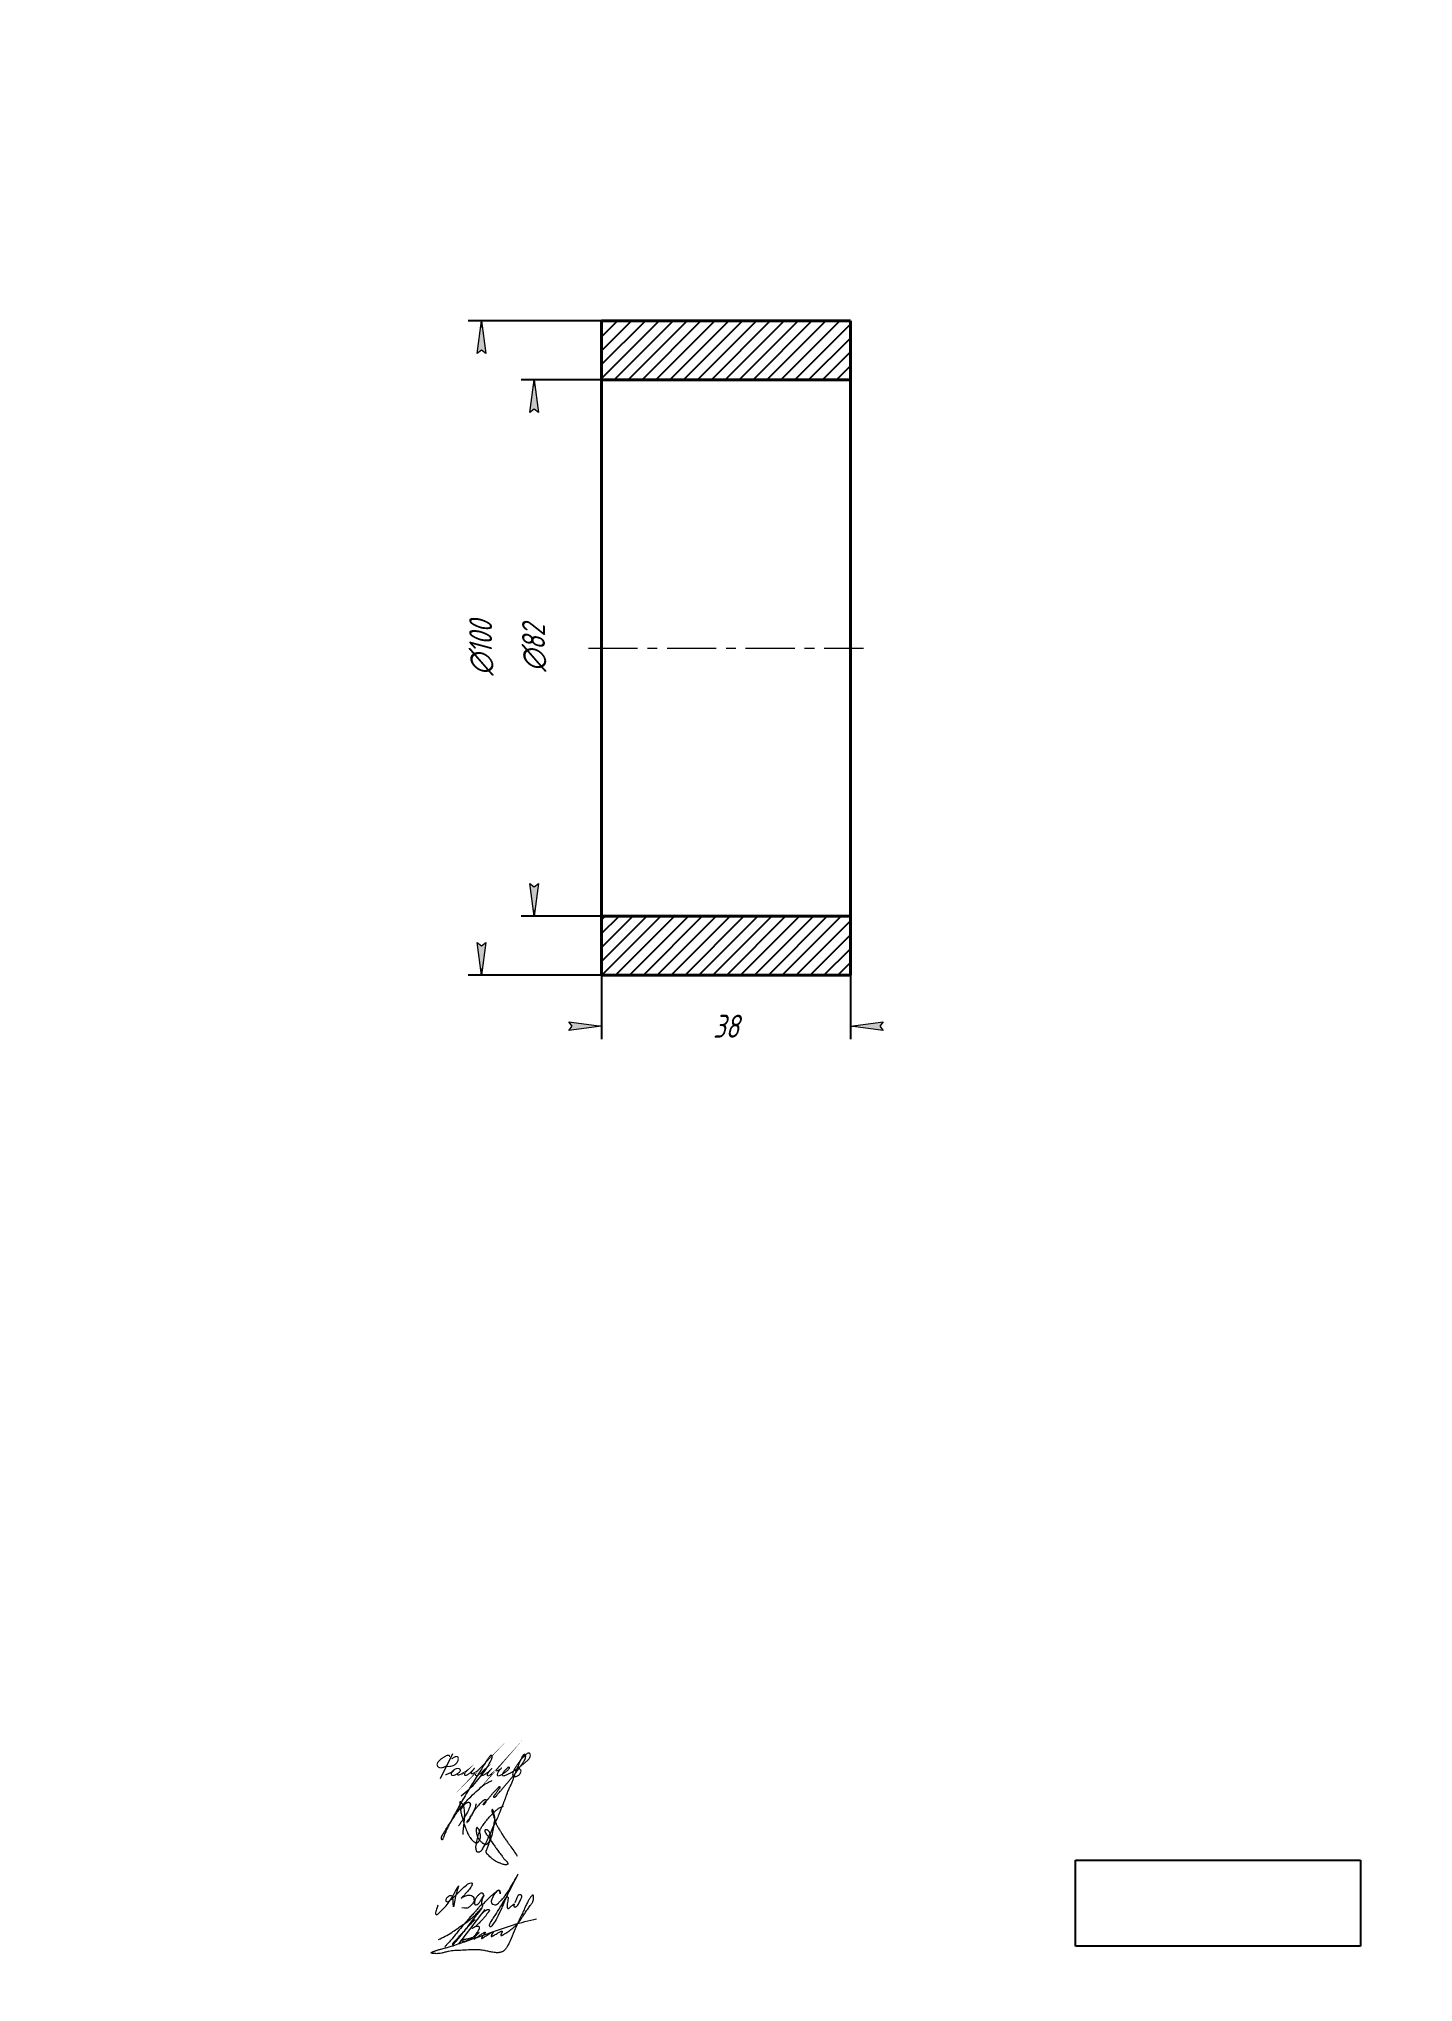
# Model space of a CAD drawing. Header units: millimetres. Extents: x 0 to 210, y 0 to 297.
import ezdxf

# ---------------------------------------------------------------- set-up
doc = ezdxf.new("R2010")
doc.units = ezdxf.units.MM
for name, pattern in [('K5LT32789', [0]), ('K5LT32790', [0]), ('K5LT32791', [0]), ('K5LT_AXLED', [12, 7.5, -1.5, 1.5, -1.5]), ('K5LT_BASIC', [0]), ('K5LT_THIN', [0])]:
    doc.linetypes.add(name, pattern=pattern)
doc.layers.add('Системный слой', color=7, linetype='Continuous')
doc.styles.add('KDIMTEXTSTYLE', font='GOST_AU.SHX', dxfattribs={"width": 0.96, "oblique": 15, "height": 5})
doc.dimstyles.new('KDIMSTYLE (1.00)', dxfattribs={"dimtxt": 5, "dimasz": 1, "dimexe": 2, "dimexo": 0.0625, "dimgap": 1, "dimtad": 1, "dimtxsty": 'KDIMTEXTSTYLE', "dimsah": 1, "dimcen": 0.09, "dimdle": 1, "dimadec": 0, "dimazin": 0, "dimtfac": 0.667, "dimtmove": 0, "dimatfit": 3, "dimfxl": 1, "dimtvp": 1, "dimtolj": 1, "dimtzin": 0, "dimarcsym": 0})
picture_1 = doc.add_image_def('image1.jpg', size_in_pixel=(394, 119))

msp = doc.modelspace()

# ---------------------------------------------------------------- blocks, each defined once
blk = doc.blocks.new('KDIMARROW_01')
at = {"layer": 'Системный слой'}
blk.add_hatch(color=0, dxfattribs=at).paths.add_polyline_path([(-5, -0.6582624912261956), (0, 0), (-5, 0.658262491226197), (-4.5, 5.51091059616309e-16)])
at = {"layer": 'Системный слой', "color": 0, "linetype": 'K5LT_THIN', "lineweight": 18}
for p, q in [((-4.5, 5.51091059616309e-16), (-5, 0.658262491226197)), ((-5, 0.658262491226197), (0, 0)), ((0, 0), (-5, -0.6582624912261956)), ((-5, -0.6582624912261956), (-4.5, 5.51091059616309e-16)), ((0, 0), (-1, 0))]:
    blk.add_line(p, q, dxfattribs=at)
blk = doc.blocks.new('U0')
at = {"layer": 'Системный слой', "color": 5, "linetype": 'K5LT32789', "lineweight": 18, "true_color": 0x0000ff}
for points in [[(60.98627533400666, 11.75380504553922), (60.80337802704023, 11.24492051958745), (60.62214333708514, 10.74066197793022), (60.56388476935124, 10.42722073540025), (60.69878176658219, 10.29232373816953), (60.88611728495514, 10.29232373816953), (61.06241379553556, 10.46862024874972), (61.56724820607312, 10.97345465928728), (62.81154219277003, 12.21774864598441), (64.5938702801636, 15.72142513470416), (63.52243317934288, 13.10249471514643), (63.33363888579331, 10.76082716011942), (63.33363888579331, 12.91962045103341), (63.11687170716821, 13.26854181444523), (62.59985718856476, 13.15688230718487), (62.24722558622577, 12.80425070484611), (62.12477175661886, 12.48695445717712), (62.24354311460545, 12.26364712007839), (62.56492888341561, 12.26364712007839), (63.33363888579331, 12.91962045103341), (64.38442114009965, 13.97040270533975), (65.11412167312162, 14.70010323836149), (65.93389243915269, 15.23879729167274), (66.28774187512906, 15.13307575339795), (66.19873210026978, 14.83516050221724), (65.98950555877943, 14.45844774111501), (65.30058632102097, 13.64256963472835), (64.72634847835249, 12.96250721519718), (64.33518913535906, 12.69801217880658), (65.10069307031014, 13.21563241403518), (65.71671700760905, 13.32883234320306), (66.11583715597678, 13.24122248614148), (66.3877487193972, 13.03970521812343), (66.51055724512386, 12.71115511704338), (66.51055724512386, 12.32126935795449), (66.2693402528939, 11.96205434722546), (66.02678416791875, 11.71949826224986), (65.64761665522653, 11.34033074955786), (65.2297922410589, 11.24513071318015), (64.64647442458406, 11.35026838036433)], [(68.01625614183055, 13.33858827306048), (67.81751257348239, 13.64342736917305), (67.50522933268027, 13.64342736917305), (67.21082738914808, 13.34902542564086), (66.87744705847987, 13.01564509497265), (66.61092863654719, 12.55876420648482), (66.49735872313701, 11.95617420929179), (66.68181470406213, 11.77171822836712), (67.00602673765295, 11.85128760667621), (67.2047423102749, 12.05000317929793), (67.43708133644483, 12.32905764223878), (67.75716674411066, 12.81675932504331), (68.10593569933778, 13.51350437421669), (67.75716674411066, 12.81675932504331), (67.63615755531643, 12.25509869126208), (67.63615755531643, 11.928054977595), (67.7179727480893, 11.84623978482213), (67.86725894748267, 11.89831842297926), (68.54574505513253, 12.65895064682545), (69.28664849769663, 13.3311672715059), (69.66062093408524, 13.67046990457592), (70.06189054675448, 13.9354037851725), (70.24560435955479, 14.04730267958016), (70.3934826384984, 14.04730267958016), (70.46965960877694, 13.84141221709714), (70.46965960877694, 13.61314197573287), (70.46965960877694, 13.37144853800859), (70.46965960877694, 13.84141221709714), (70.3934826384984, 14.04730267958016), (70.24560435955433, 14.05669882423749), (69.66062093408524, 13.67046990457592), (69.12085245182467, 12.59712453710003), (69.12085245182467, 12.12031788883573), (69.34050554145276, 11.90066479920765), (69.650054076038, 11.82043001956694), (69.96374352133259, 11.82043001956694), (70.21678525695913, 12.07347175519325), (70.5369767698239, 12.3936632680587), (71.56765411398462, 13.42434061221942), (74.04994697090567, 18.03542832142747), (71.56765411398462, 13.42434061221942), (70.68613949831294, 11.22169357156858), (70.00945272759552, 9.796078885846413), (69.39888780900625, 8.838793040161676), (68.99834633566795, 8.362313359708054), (68.8740114408997, 8.466832574232598), (68.8740114408997, 8.874753660597747), (69.1603622619377, 9.387199800198545), (69.68241189985562, 10.08395068808304), (70.51305538184076, 11.45688268535), (71.35542805685688, 12.8940498054977), (71.53801908691136, 13.07664083555218), (71.67506414839406, 13.05706898828439), (71.71481588616095, 12.83328287689105), (71.64423349289879, 12.34732112993501), (71.58789549598711, 11.95943244928648), (71.5118688248103, 11.57560703279987), (71.59072211977124, 11.29302510263946), (71.74839846873053, 11.20964247226956), (71.9685706353566, 11.42981463889518), (72.38379121288378, 11.75626842548158), (72.75690928066749, 12.12938649326529), (72.51875660325729, 11.63388904500843), (72.63030751495214, 11.52233813331381), (72.79783527345123, 11.4527080070562), (72.98387763992602, 11.52239302165262), (73.21862630988286, 11.75714169160923), (73.84435382583521, 13.06144218274866), (73.7699459515297, 13.32625107692806), (73.5327358860836, 13.39128847764809), (73.22574481272792, 13.3169558491746), (73.02574624467067, 12.92671392871998), (72.88155736245878, 12.48071815787816), (72.75690928066749, 12.09516473330368)]]:
    blk.add_open_spline(points, degree=3, dxfattribs=at)
blk = doc.blocks.new('U1')
at = {"layer": 'Системный слой', "color": 5, "linetype": 'K5LT32790', "lineweight": 18, "true_color": 0x0000ff}
blk.add_open_spline([(64.83880387778729, 22.54416844475961), (64.87168578195164, 23.73091376922756), (65.17017057833502, 25.07142970458381), (65.03237088948092, 26.48839739987071), (64.95802010478471, 26.76349554248179), (64.88481889546514, 26.94738910315215), (64.80258127933186, 27.10598538312513), (64.7129697887776, 27.24720598875862), (64.62641636825285, 27.36438755875227), (64.55448252373819, 27.45141007624753), (64.50331276444498, 27.5043923023436), (64.47021233578332, 27.5329196300294), (64.44941558214018, 27.54798581283708), (64.43390193797163, 27.55727433848998), (64.42140774786353, 27.56321492758434), (64.41098753263495, 27.56687770070221), (64.40208402676214, 27.56887848902093), (64.39432489640294, 27.56960028150522), (64.38746794655967, 27.56928630009665), (64.38125551968014, 27.56808050645881), (64.37545696944116, 27.56601312497506), (64.36980315061098, 27.56300807737307), (64.36420229968607, 27.55892689620697), (64.35860730919612, 27.55358558817073), (64.3530106221153, 27.5467756462499), (64.34737309948738, 27.53815845720217), (64.3416691265148, 27.52726343754944), (64.33588780018974, 27.51342879798713), (64.33003482680871, 27.49569069812466), (64.32413459914184, 27.47255011188034), (64.31822815323741, 27.44137418898077), (64.31254265398647, 27.39779959130405), (64.30763533793262, 27.33387579347783), (64.30523231018341, 27.24586462822671), (64.3060909174014, 27.1342147686286), (64.31135466292969, 27.00813153432551), (64.32330326509233, 26.870188923657), (64.34445774524963, 26.71574061645666), (64.38157019209925, 26.52236994358773), (64.44030127276855, 26.26129734486682), (64.51562376815227, 25.87023458099551), (64.62597851472603, 25.31400440253248), (64.81388511731095, 24.61192073379692), (65.0895108645245, 23.85795511141123), (65.35318338344175, 23.1503525840493), (65.60698417201806, 22.55841635183049), (65.85966890979907, 22.12844860308414), (66.10141972526, 21.8186188508127), (66.3097272940656, 21.602328032694), (66.46654352285381, 21.45025752110482), (66.57907868438744, 21.3681745821228), (66.65209580459415, 21.33065722003778), (66.70650031155637, 21.31086048460313), (66.75625007090579, 21.2992664862189), (66.80596006938183, 21.29327175570191), (66.85687955837349, 21.29244744887191), (66.90820527944001, 21.29702652428642), (66.95779537600546, 21.30687449975099), (67.0037119692183, 21.32134182666576), (67.04447567057193, 21.3393834989794), (67.08026436883844, 21.36026559889442), (67.1125114356357, 21.3844904271931), (67.14486417942166, 21.41460868012476), (67.18093587429436, 21.45548805516339), (67.22545147598802, 21.51638179446124), (67.28213763540438, 21.60398675256104), (67.34807807520096, 21.71775861010624), (67.40795903608941, 21.84688186689073), (67.45086421906248, 21.97432493439197), (67.47556047704106, 22.09382906669566), (67.4863537284709, 22.21305060012529), (67.48517310210715, 22.34895319463854), (67.46742979832092, 22.51725731955477), (67.42732104259969, 22.72461309108098), (67.36636656116772, 22.94873066537789), (67.29723262342574, 23.15287022756962), (67.23451900181075, 23.30312497226529), (67.17771739406723, 23.39939746372281), (67.13120037083817, 23.46354710558842), (67.08940065330725, 23.5136862511269), (67.05200703533134, 23.55288316761795), (67.02182730664421, 23.57903335193677), (66.99921140299236, 23.59448975801223), (66.98340765540351, 23.6029034130444), (66.97109325925405, 23.6077966731545), (66.96075892364897, 23.61056131666729), (66.95177250860215, 23.61180883413971), (66.94396225786872, 23.6118744438958), (66.93708149387848, 23.61104526242571), (66.93088781312755, 23.60950472557906), (66.92474146463164, 23.60715884652316), (66.91838911015154, 23.60384025780613), (66.91165950978925, 23.59927478616152), (66.9045743218613, 23.59326337543592), (66.89700715033538, 23.58541218145183), (66.88879137101921, 23.57512290443111), (66.87967736589277, 23.56142130401798), (66.86943035152714, 23.54289254298311), (66.85765513942428, 23.51709595700322), (66.84469913027758, 23.48207112849914), (66.8312549952096, 23.43676261821537), (66.8191275630862, 23.38269121407529), (66.81067421854968, 23.3207776541386), (66.80758967577216, 23.25012539106322), (66.81206711889192, 23.1637409012487), (66.82879400971657, 23.04772644260655), (66.85842032356615, 22.88139687024463), (66.89532330015638, 22.66780232230855), (66.95334047398111, 22.42952553304374), (67.03739475471124, 22.20787961541063), (67.14268631071761, 22.00311611325498), (67.26812957856984, 21.80817070025131), (67.41823495022979, 21.61715347939995), (67.58127672687155, 21.44766474354643), (67.73582300129632, 21.31202233094038), (67.87080869006351, 21.2191442664201), (67.98494383164231, 21.16054535429777), (68.08360601632953, 21.12275037016406), (68.17299311831934, 21.09894304819335), (68.25244459866698, 21.08705311430566), (68.32066874548806, 21.08484964510546), (68.37830406142845, 21.08977092788865), (68.42733647569102, 21.099901372061), (68.46988240160883, 21.11407818053604), (68.50834118596205, 21.13218958817578), (68.5461931625891, 21.15519537496775), (68.58645232044952, 21.18555896220141), (68.63154982780495, 21.22709540627295), (68.68336240549863, 21.28484721107407), (68.7426503389515, 21.36409171868377), (68.80809046991587, 21.46579735838904), (68.87237520210883, 21.58781407230913), (68.92728567614981, 21.7233598165021), (68.96880984864683, 21.86753857614977), (68.99571333738172, 22.020204825657), (69.00798059701148, 22.1853881061582), (69.00372915035447, 22.36147342370847), (68.98338076760044, 22.5386134243474), (68.94787321548992, 22.70086886241214), (68.90105499346018, 22.83666330780193), (68.85016233377448, 22.94424357854245), (68.79872053960011, 23.02660601569448), (68.74806109539108, 23.08988662573222), (68.69761691450489, 23.13973365692004), (68.64482348741248, 23.18155263380848), (68.58837772605224, 23.21753249509331), (68.52897855852288, 23.24733391151346), (68.47096625677975, 23.26961540976941), (68.41899559606779, 23.28408256218441), (68.37594128373505, 23.29036485972952), (68.3408674346027, 23.29104227290961), (68.31086775936839, 23.28814330860317), (68.28291114105545, 23.28222739224159), (68.25591953672446, 23.27354133510207), (68.23033753367778, 23.26233792438828), (68.20752259678395, 23.24933064675244), (68.18858177339902, 23.2355944638644), (68.17370293572387, 23.22202648969881), (68.16236929052135, 23.20903085864529), (68.15404971906591, 23.19690133384938), (68.14795628868487, 23.18532483830145), (68.14342101380313, 23.17376262739955), (68.1399023832864, 23.16085522326611), (68.13761162012415, 23.14608147393454), (68.13690921541578, 23.1289703566361), (68.13821043323432, 23.10926250629458), (68.14214874532328, 23.08580257463748), (68.14980165673362, 23.05704311337465), (68.16323626934522, 23.01963804787664), (68.186068670136, 22.96844956608743), (68.22161309084706, 22.8982816879122), (68.26860749343675, 22.8050964015506), (68.32904140466471, 22.69507308421245), (68.4119195605318, 22.57087902631733), (68.53074267843928, 22.42693542705868), (68.70379921534979, 22.22138631900876), (68.92906251977112, 21.90446756268912), (69.21549545589036, 21.45024992315004), (69.56071594400734, 20.88697290496719), (70.0084773625492, 20.28588803035566), (70.45673945305086, 19.69728587649297), (70.83228558163236, 19.1825990706613), (71.09518940370512, 18.80154323432049), (71.30871516332328, 18.59961458469638), (71.44793257665137, 18.47980911538093), (71.53123613767727, 18.38794366330032), (71.5826429238268, 18.31232682432136), (71.61381382777878, 18.25385026633845), (71.63463827324014, 18.20398992961543), (71.6467292231782, 18.16304381761736), (71.65218447019751, 18.13086213836982), (71.65336852380344, 18.10624221885189), (71.6519726358716, 18.08664825263025), (71.64878435769342, 18.07026323080515), (71.64419534905173, 18.05618917131338), (71.63835238003682, 18.0437535636926), (71.63116197627411, 18.03236243847931), (71.62230822096942, 18.02129385674263), (71.6112183525075, 18.0100900051564), (71.59712221074548, 17.99847773675131), (71.57902425321683, 17.98632079740568), (71.55545255068088, 17.97353472187189), (71.52531026892345, 17.9606298897919), (71.48863057387538, 17.94861405659196), (71.44614537552602, 17.93853146663449), (71.397693640234, 17.93166369170876), (71.3405136698552, 17.92911065859008), (71.26917930621434, 17.93296161440088), (71.1736476575339, 17.94721824815798), (71.03471585434508, 17.97617274539635), (70.82939915908511, 18.03183930279602), (70.53051011941429, 18.13802742877934), (70.17053659712118, 18.29819978166572), (69.79280199648449, 18.48425888263731), (69.49305185011687, 18.67598466813121), (69.25526947478019, 18.87454008004366), (69.03806325281309, 19.06913973969887), (68.80560283362101, 19.27574298631512), (68.60263598504886, 19.45667854999064), (68.47765853721714, 19.60060418360538), (68.41935227098949, 19.69340639437809), (68.39159028976562, 19.75336703777594), (68.37508850694334, 19.80501250210193), (68.36503833467927, 19.85428263849496), (68.36004928993404, 19.90411682216538), (68.36010952343221, 19.954622370218), (68.36529541823367, 20.00513247015758), (68.37649088966563, 20.0585511705423), (68.3947533885989, 20.11753327057193), (68.42499319681903, 20.19375236783975), (68.47131363840592, 20.29525569269535), (68.54075638057802, 20.45243613542161), (68.63168848830068, 20.66822142367909), (68.72429985624214, 20.95474241909844), (68.82887376646178, 21.26717278697885), (68.95661109982242, 21.60499429725252), (69.10457799300454, 22.01388698627326), (69.2711895069593, 22.53553480868183), (69.41740469055443, 23.13398764090559), (69.50496473478117, 23.69384299122615), (69.5608928686323, 24.14318977428402), (69.62533795148406, 24.49498049696663), (69.67876371860163, 24.78103682447917), (69.68917406448801, 25.01234595201629), (69.66821484866986, 25.19632174113931), (69.6316773553252, 25.37326771626542), (69.57840984767708, 25.57263631288802), (69.52854952956042, 25.78022001289838), (69.49157788260672, 25.967544400961), (69.45454950091957, 26.10777872491894), (69.42485173413692, 26.20549007943137), (69.40190902800063, 26.26911178078063), (69.38255074312676, 26.30864919223851), (69.36764280336862, 26.33141257953636), (69.35630000291198, 26.34498846614596), (69.34640568687061, 26.35431668980814), (69.3372673795503, 26.36099591336836), (69.32857811588323, 26.3657505351074), (69.32013650121766, 26.36898707674462), (69.31178494416017, 26.37094176898967), (69.30354674816758, 26.37172676358384), (69.29539183026324, 26.37146298697161), (69.28720918436952, 26.37024353139122), (69.27848082220018, 26.36804219847059), (69.2688406754738, 26.36461712794096), (69.25822767593601, 26.35967167949457), (69.24718190669691, 26.35316096368135), (69.23666037397228, 26.34546014882974), (69.22723090678582, 26.33696924856591), (69.21905742338444, 26.32784360529226), (69.21169672060941, 26.31758034563154), (69.20515619072464, 26.30586260403015), (69.19956526969983, 26.29238622762526), (69.19515149619733, 26.27705403480829), (69.19208381108612, 26.2593384055325), (69.19067265244391, 26.23839784446324), (69.19149825701479, 26.21281789024977), (69.19560652920185, 26.18083642419728), (69.2044061836186, 26.14103566560226), (69.21923194605253, 26.09193751024725), (69.24260295054077, 26.03054493884554), (69.27841595805816, 25.95404193330873), (69.32734603371486, 25.85822743766909), (69.37570924434189, 25.73691420862298), (69.4210834666786, 25.59114921897955), (69.47124552128022, 25.41746875326714), (69.54509625432726, 25.19688711171528), (69.64027183452126, 24.93055696479163), (69.73067565575329, 24.62828004438202), (69.80728305387933, 24.34756044899339), (69.90126891788586, 24.0996131344952), (70.01391781640379, 23.88796267418482), (70.1474525514902, 23.67240177399981), (70.30294916039665, 23.43051668198254), (70.48010168006564, 23.12491880021875), (70.71068500729481, 22.7196074135245), (71.0089269186179, 22.25635944870007), (71.34927823450923, 21.76932347650958), (71.67900259899929, 21.30875096158948), (72.2734381098712, 20.47568470176148), (72.7427943576208, 19.78547859955259), (73.1009458231517, 19.23477505665684)], degree=3, knots=[0, 0, 0, 0, 23.08892411003839, 25.90578379320913, 27.36849658095113, 28.57853477437289, 29.7218750749431, 30.81396087475684, 31.80518275617818, 32.5340116185717, 32.99290285232896, 33.22579348087665, 33.37704679038229, 33.48833048874886, 33.57455142486756, 33.64380518652092, 33.70122378259412, 33.75036659537633, 33.79386957008623, 33.83335544025108, 33.87214105272245, 33.91235496550996, 33.95658983186728, 34.00557035799107, 34.061357419905, 34.12646780763512, 34.20410929927907, 34.29854880647121, 34.4157438501339, 34.56455491175546, 34.75945876534566, 35.02822874118409, 35.41286378006095, 35.99717510029608, 36.72813949276635, 37.56894107973724, 38.43382537174505, 39.40133199336037, 40.578430721351, 42.23539782704537, 44.56960189155861, 48.26913254375512, 53.18771198246659, 58.58434017403594, 63.76404376679448, 67.77867569014562, 70.99814287695813, 73.36983390960212, 75.34981577454691, 76.79687388843904, 77.58132367445822, 78.02891375208497, 78.378086715233, 78.69680269722102, 79.01348919569972, 79.34337265075953, 79.67858665453129, 80.00682416916896, 80.31793205149701, 80.60647145028561, 80.86603481811044, 81.11641040457833, 81.38398339074794, 81.71835383148989, 82.1678102968112, 82.8393613365416, 83.73323474227259, 84.70542236921145, 85.58272421559701, 86.32439137188506, 87.05711592911308, 87.8907574961167, 88.94534148899339, 90.32114124951465, 91.96557055710285, 93.42636652596606, 94.48421544317516, 95.10102119904894, 95.58099742489627, 96.01314099800784, 96.36109308967781, 96.62600156797119, 96.78273890043828, 96.889142367443, 96.97113807639755, 97.038129668233, 97.09527188758723, 97.14590073358623, 97.18856061114779, 97.2287471840586, 97.26891537016509, 97.31531058982989, 97.36686141375753, 97.42565515127394, 97.49445365730666, 97.57714175019537, 97.6796234518885, 97.81191523042803, 97.98566281873885, 98.22679687241516, 98.53258681418663, 98.89778635319205, 99.29603614677359, 99.73782124223918, 100.2617239247368, 100.964229309618, 101.999780239612, 103.5254109190041, 105.1506671389526, 106.7245298989554, 108.093531563326, 109.5903133920281, 111.1953020837693, 112.7774834854757, 114.1263943636619, 115.159714159532, 115.933249703592, 116.5991051072816, 117.1966867350474, 117.716186105381, 118.1472776884506, 118.5120913932663, 118.8308284389657, 119.1120840017018, 119.3761473530127, 119.6502541760029, 119.9661844048676, 120.3484720487786, 120.8326110054183, 121.4625745633854, 122.257883948525, 123.1663167729581, 124.1218957718332, 125.0774414802364, 126.058759075695, 127.1107217357935, 128.2713802827618, 129.4555411470182, 130.5492798125666, 131.4722221457924, 132.2240763945491, 132.8428036707044, 133.3435270316868, 133.7861618193668, 134.2097331793344, 134.6419531666712, 135.07675082757, 135.4909341445828, 135.8405670411855, 136.1161996801323, 136.3290212946846, 136.5165823049759, 136.6970732021236, 136.8799095666845, 137.0632951286719, 137.2354651043024, 137.3861300135916, 137.5142614765161, 137.6235479569736, 137.7184450497249, 137.7976892899042, 137.8756507401737, 137.9579435297707, 138.0555159514176, 138.163779376122, 138.2880427438782, 138.436309489426, 138.6225163233996, 138.8620748680995, 139.2031278659684, 139.7043262486523, 140.3810974906251, 141.2189148674305, 142.1273174818552, 143.2595165690257, 144.8211407952124, 147.3177643775447, 150.7571101410823, 155.1951704424444, 160.0691713325595, 165.2244643996175, 169.4711417493419, 172.4214110687776, 174.0929247216289, 175.1382982941582, 175.9667476052343, 176.4795577137869, 176.9002722075947, 177.2447515993877, 177.5213496275962, 177.722930126645, 177.8737085289891, 177.9963222724827, 178.1014362024326, 178.1953143978301, 178.2815173063154, 178.3661181765914, 178.4549126387874, 178.5547545514223, 178.6700486309557, 178.8070744895659, 178.9752011110635, 179.1872344806044, 179.4394731118456, 179.7197270048918, 180.0295107225544, 180.3832688069577, 180.8234477103547, 181.4071105080071, 182.2468370647849, 183.5636180390767, 185.5124136486446, 188.3659008144822, 191.1693595490507, 193.6361941483106, 195.2159308876024, 197.1470862219489, 199.2692247613871, 201.224518318486, 202.3921757305919, 202.9354455009734, 203.335749427751, 203.6650385457113, 203.9804397921348, 204.3052698204951, 204.6306664143438, 204.9542103018015, 205.2842401760186, 205.68312192184, 206.1453122097258, 206.8668041367929, 207.8378621120557, 209.464316382984, 211.3873392381132, 213.6481330480264, 215.8281705148584, 218.3616311862739, 222.0463208053261, 226.400788772624, 230.2376141698672, 232.9871267002133, 235.1430689373578, 237.1452347941266, 238.6001234124407, 239.5943196481266, 240.7144690296747, 242.0868590309205, 243.5795128043555, 244.8370298052072, 245.7730677623126, 246.3794493830385, 246.8095402814596, 247.0775336538936, 247.2275167539396, 247.3339800160057, 247.4184700209773, 247.4895205515942, 247.5520115162512, 247.6092220325807, 247.6636060178384, 247.7171677520884, 247.7685920257453, 247.8207844363665, 247.8766770811286, 247.9421914551861, 248.0180825757098, 248.1024702365821, 248.1894206015074, 248.2694707678351, 248.3470721801384, 248.425636522534, 248.5128864112118, 248.6056793825818, 248.7068161418586, 248.8204129671911, 248.9522817326213, 249.1114892801304, 249.3139564207763, 249.5741553291382, 249.8978203062795, 250.3037087529917, 250.8417906157673, 251.5282721942539, 252.3812439797572, 253.3595934924577, 254.4759627763927, 255.8726873418201, 257.8510916368267, 259.9382727246121, 261.9636029003651, 263.4698826802768, 265.0464480200878, 266.5866947374772, 268.3669126827913, 270.599666274059, 273.4070816914232, 277.3730272345561, 281.2342012594908, 284.8823428619705, 288.313022516428, 301, 301, 301, 301], dxfattribs=at)
blk = doc.blocks.new('U2')
at = {"layer": 'Системный слой', "color": 5, "linetype": 'K5LT32790', "lineweight": 18, "true_color": 0x0000ff}
for points, knots in [([(64.52402518750361, 28.49353634538986), (65.40144846819041, 29.10810327062356), (66.50436520114849, 30.14978776636707), (67.69937049039638, 31.67860275903581), (68.43275957328919, 32.64124350209241), (68.86688316407376, 33.4609847536814), (69.14579657874296, 33.9529759359792), (69.23674880720691, 34.21208079805211), (69.26487694126385, 34.34542529725061), (69.27634903366922, 34.42700098099598), (69.2768446630109, 34.47862025831364), (69.27257112571553, 34.51114490476957), (69.26671132533315, 34.53342586342288), (69.25969654120362, 34.55097339965783), (69.25164018867437, 34.56561910161761), (69.24250696939905, 34.57831032135311), (69.232039649087, 34.58970867380643), (69.21975211519404, 34.60049275671741), (69.20518792868629, 34.61081225363861), (69.1881470459717, 34.62041387805053), (69.16897065479768, 34.62873706521088), (69.1484154920341, 34.63520031848944), (69.12756641684834, 34.63937965145746), (69.10753440873438, 34.64115576894565), (69.08905522521397, 34.64072981173456), (69.07213394994412, 34.63835848194256), (69.05615862010777, 34.63415256802512), (69.04014117487972, 34.627975998549), (69.0232514564677, 34.61927115465411), (69.00458016018646, 34.60703559229401), (68.98288127842702, 34.58951230426339), (68.95545525118538, 34.56290576053405), (68.916528537316, 34.51909909082852), (68.85201978723907, 34.44403167744659), (68.74217283696439, 34.30873924991783), (68.56662666389317, 34.07063467176445), (68.31748205876053, 33.68235866670693), (67.98429302151519, 33.10458678117777), (67.4562067453048, 32.28544303526095), (66.64394650537665, 31.01013979027846), (65.56563530005823, 29.23044815450575), (64.37586931903795, 27.18619555517321), (63.39055508884631, 25.40273718957644), (62.73639952957226, 24.17204536445516), (62.37595915650181, 23.45855244597448), (62.18079448634396, 23.02299121256772), (62.04335393167865, 22.69326998675052), (61.9304465292116, 22.40841407139445), (61.83410338989072, 22.15535924842195), (61.76320571049414, 21.96432641060557), (61.7221957955438, 21.85288082764046), (61.69775911379541, 21.80243336747452), (61.68563406904637, 21.78164627848105), (61.67652309551031, 21.76859236304648), (61.66898987222326, 21.75963694241813), (61.66245416858224, 21.75329931115758), (61.65662031398924, 21.74881203499271), (61.65129653883569, 21.74570893855611), (61.64634236288689, 21.74369126000556), (61.64164684003126, 21.74256752533518), (61.63711772276938, 21.74222191911915), (61.63267487860978, 21.74259634127591), (61.62833950217235, 21.74365772372974), (61.62417015163008, 21.74533458321591), (61.6201804897747, 21.74753876497169), (61.61617746909256, 21.7503246914786), (61.61185714434644, 21.75392051126153), (61.6069158268459, 21.7587346980188), (61.60104747131673, 21.76534395811214), (61.59390277718237, 21.77458535424881), (61.58493713835069, 21.78785931879801), (61.57362983770825, 21.80704675930286), (61.55960218865298, 21.83427490227766), (61.54397852721227, 21.87031671635586), (61.52942243994446, 21.91439539423396), (61.51859445534397, 21.96361538512039), (61.51286814813805, 22.01592844209301), (61.51277105633481, 22.07046515218747), (61.51877692771107, 22.12765305911563), (61.53149327163224, 22.18735478126302), (61.55169861106626, 22.25002328538716), (61.5812671033045, 22.31729891575264), (61.62788970403719, 22.40059036304035), (61.70855290702068, 22.52926553103956), (61.85584146913218, 22.7715528619735), (62.14615475601281, 23.23251829869162), (62.68112366246473, 24.07848179201059), (63.46599054167755, 25.27645177722383), (64.45806639863915, 26.72423096678708), (65.63043598983765, 27.99827062722616), (66.7665755799554, 29.08077542012384), (67.6884594797086, 29.91292526084754), (68.50712398013795, 30.47227319551089), (69.01063784213156, 30.70657447708192), (69.24693759914587, 30.81821570765734)], [0, 0, 0, 0, 8.550608616909479, 12.05498909731316, 15.54800864636031, 18.19112149729409, 19.49899547586825, 20.05820856276075, 20.38161509008001, 20.58967061819273, 20.71666537517187, 20.79367975743621, 20.85170144345296, 20.90072235485522, 20.94465307224176, 20.98524465825564, 21.02564223243174, 21.06834027274877, 21.11593940290885, 21.16833782892286, 21.22470724871314, 21.28305186546078, 21.34057559650208, 21.39466303008514, 21.44378103840279, 21.48828891869076, 21.53119048967674, 21.57580767080184, 21.62550805067395, 21.68308106465782, 21.75428657315771, 21.84854811100129, 21.98874998667692, 22.22341503732463, 22.64135142255019, 23.38396024610536, 24.59145537447172, 26.33319310262997, 28.72517486315826, 32.39414345489543, 38.44413720066752, 45.386804132957, 51.3366439952876, 54.75928160654442, 56.55021407149562, 57.73619828659556, 58.58106772181609, 59.41081735012408, 60.19037519759497, 60.74860237604653, 61.04454549420441, 61.13979306103076, 61.19713002219413, 61.23708949006024, 61.2671348063732, 61.29071298422787, 61.30986155532154, 61.32593719236645, 61.33991703943459, 61.35255107389896, 61.36445007752456, 61.37614187831995, 61.38811066680237, 61.40006167387295, 61.41202200248679, 61.42454207551994, 61.43906624348642, 61.45699012410813, 61.47974062644996, 61.50979512866817, 61.55047455772206, 61.60794197523685, 61.68805755052679, 61.79563498556981, 61.92221881037423, 62.05916765616627, 62.19849487994397, 62.34287054750136, 62.4951123545238, 62.65815684757621, 62.83085476293896, 63.02153046686268, 63.2457091914174, 63.59456840449479, 64.23786481718554, 65.5163435666815, 67.95744178744798, 72.25357323446096, 76.98975279678383, 81.9773654752493, 86.09099495459934, 89.56281137385866, 91.90558766368395, 94, 94, 94, 94]), ([(66.80964216749632, 27.26368739981828), (66.73944570448711, 26.83361490734259), (66.52954550260424, 26.28701027528572), (66.20887898956911, 25.62375384213786), (65.98962226714897, 25.27282157400649), (65.83889361377484, 24.98712170947712), (65.74827495365, 24.8062529316629), (65.69445811188027, 24.70263981733379), (65.6558285035994, 24.64131772114115), (65.62166758035002, 24.59494732541904), (65.58914641266082, 24.55530093682546), (65.55606800439304, 24.51803922223749), (65.52257916911068, 24.48266576776368), (65.49208526157483, 24.45183698916154), (65.46894770045739, 24.42977606816379), (65.45392166654264, 24.41662629505529), (65.44526070516085, 24.40971271064134), (65.43976073739961, 24.40571719231681), (65.43571380356647, 24.40308004198556), (65.43248084490298, 24.40124570372569), (65.42975458482314, 24.39997568710427), (65.42739148113773, 24.39919591322501), (65.4253422859899, 24.39891010444973), (65.42353558045167, 24.39923138874917), (65.42218602821285, 24.40041879352339), (65.42155194369988, 24.40227583187487), (65.42143488105225, 24.40459377173127), (65.42171451438591, 24.40743259638504), (65.42236471013038, 24.41077868772908), (65.42337378438182, 24.41468370357623), (65.42481139818389, 24.41938211825752), (65.4269321130773, 24.42554713472072), (65.43025306349418, 24.43435137149223), (65.43575638653576, 24.44793318587517), (65.44388443066143, 24.46715833535828), (65.45429012616634, 24.4925192643519), (65.46632491970067, 24.52235088101153), (65.48067375413277, 24.55758184099051), (65.49825719984412, 24.5975903587742), (65.522991760326, 24.64356232868832), (65.55644907574137, 24.69392353977761), (65.60118236034529, 24.7542477300801), (65.66204643885939, 24.83258722417628), (65.74996408541674, 24.95388192479123), (65.86600666401895, 25.12871201262274), (65.99723841197303, 25.34779052442596), (66.12364104048797, 25.57532670087704), (66.25400493296237, 25.80781896644442), (66.40672452496457, 26.06291263990369), (66.59682291380497, 26.33313524939237), (66.8012904056487, 26.57448671309515), (66.97886877816947, 26.78471771457885), (67.1674066843743, 27.00831738790234), (67.38995469459027, 27.26631754157279), (67.64708538778504, 27.52121243816325), (67.84385971850563, 27.70993317335959), (67.96955627744225, 27.80943674684966), (68.03592651693631, 27.84882184197215), (68.08553506880409, 27.87331556750649), (68.13429459002631, 27.89321369552286), (68.17932268332854, 27.90737838769277), (68.21608818349281, 27.91506648480598), (68.24313688066795, 27.91773660356947), (68.26263474828053, 27.91753906927656), (68.27756538211096, 27.91569775420149), (68.28950531021368, 27.91274905523809), (68.29928880451823, 27.90896581682713), (68.30743081604848, 27.90448930075794), (68.3142262567221, 27.8994154839682), (68.3199208610018, 27.89376690999327), (68.32473086854131, 27.88747653338669), (68.32895823862165, 27.88028076003582), (68.33273708069609, 27.87179519913644), (68.33607638234011, 27.86153309089516), (68.33887558718877, 27.84890722163479), (68.340951781945, 27.83295635766805), (68.34195886749532, 27.81182300329641), (68.34111223525198, 27.78243038716948), (68.33713204242926, 27.74186614573497), (68.32940957555238, 27.69050657554359), (68.31984207314358, 27.63172839765659), (68.30741132132684, 27.57256228317985), (68.29068952128213, 27.51789121366843), (68.26943972853596, 27.46912282969211), (68.24169224695558, 27.4212999635937), (68.20655761267003, 27.37065746264526), (68.16472683259823, 27.31724990054715), (68.12398252050829, 27.266326973421), (68.08622897709537, 27.22405534101833), (68.05425428583928, 27.19203654456524), (68.02530851703474, 27.16509749752336), (67.99786199968796, 27.1408466215033), (67.97117549224433, 27.118511900519), (67.94899641666595, 27.10128022432195), (67.93296101193582, 27.09002103354484), (67.92289193163853, 27.08370980520937), (67.91623533058439, 27.08002184051017), (67.91138530690918, 27.07770223247769), (67.90765568537469, 27.07622475325684), (67.90466424423843, 27.07531440745166), (67.9021470140826, 27.07482207371501), (67.89996061199176, 27.07469856225654), (67.89804307133429, 27.07496238561487), (67.89640653398018, 27.07567841735229), (67.89514441927074, 27.07690261740822), (67.89433099990899, 27.07856552535034), (67.8938951966496, 27.08057693116547), (67.89378389401494, 27.08292960670465), (67.89397240870196, 27.08563515179384), (67.89446285730602, 27.0887674872474), (67.89530511659208, 27.09249384472037), (67.8966176893783, 27.09709554453755), (67.89859816726468, 27.10295384612473), (67.90156839457026, 27.11064268497472), (67.90614444205343, 27.12125143937504), (67.91342010769219, 27.13656063975648), (67.924013785965, 27.15699033721293), (67.93721224557382, 27.18073110075636), (67.95104819814375, 27.20435658472695), (67.96465110733706, 27.22662475640396), (67.97980492115525, 27.25075997356541), (68.00002573598076, 27.28310987615239), (68.02667096712989, 27.33119111809924), (68.06003931219001, 27.3936836977262), (68.10531490984576, 27.46451133993014), (68.16561014058047, 27.53803421761751), (68.24904335282449, 27.62211497182253), (68.36010202127918, 27.71805590449966), (68.49810488423904, 27.83520856731528), (68.62726643268283, 27.97225642865689), (68.74910734090028, 28.11822144353266), (68.86216920637216, 28.25630779813963), (68.9873511071431, 28.40245802554219), (69.11686962212784, 28.55642972350975), (69.24573688538189, 28.72570762559624), (69.3781117150688, 28.89710816833431), (69.5443534922342, 29.07249839244631), (69.73184178687663, 29.24501902254539), (69.91177873586, 29.41294627002483), (70.03999059819077, 29.54859820331586), (70.12831521718735, 29.64823712124246), (70.18925885795576, 29.71674033521248), (70.24183446405661, 29.77510282839691), (70.28605625557302, 29.82346607944649), (70.32228843561799, 29.85934887751378), (70.34899137548845, 29.88191666699538), (70.36700933299116, 29.89447736993833), (70.37948537201325, 29.90152992609438), (70.3891382942272, 29.9057669924947), (70.3970732728437, 29.90824379437618), (70.40381251055246, 29.90947094209406), (70.4096748827478, 29.90974305534368), (70.41487635981557, 29.90923583552282), (70.41957156205908, 29.90804834711304), (70.42372836815954, 29.90628563825322), (70.42740422012659, 29.9040601510504), (70.43067841235526, 29.90144975366866), (70.43387341005482, 29.89824768364886), (70.4371237809705, 29.89422889651885), (70.4405035244192, 29.88908517442323), (70.44397898292536, 29.88256776306702), (70.44754401427835, 29.87424328912138), (70.4511647731616, 29.86346486531258), (70.45473815444879, 29.84924614936261), (70.45791440909213, 29.830534949184), (70.45991760270553, 29.80767440799337), (70.46004589183016, 29.78240974494329), (70.45786970005062, 29.75714681798723), (70.45329140086525, 29.73245813974233), (70.44610013078804, 29.7075101720076), (70.4353209696703, 29.68062148279407), (70.41915885922455, 29.64976718231281), (70.39328145821273, 29.61017614943478), (70.34984636620013, 29.55261272733097), (70.28518154518278, 29.46711998749024), (70.19554100139302, 29.35321161108121), (70.08847908351387, 29.21628946825771), (69.9870166768961, 29.05939500920331), (69.88946653902596, 28.90433332584172), (69.78478551620603, 28.78358654057624), (69.70710903599874, 28.67905272560193), (69.64884181936529, 28.59598870080595), (69.59510020844536, 28.53422802545981), (69.54919604561357, 28.49019670562336), (69.51898673248397, 28.45497793019268), (69.50209401761887, 28.42821313768499), (69.49277260055143, 28.407728616322), (69.48728276857727, 28.39006918661892), (69.48421996483634, 28.37359637816957), (69.48301268010582, 28.35740555525135), (69.4833798358097, 28.34067226897227), (69.48541805332238, 28.32348901733724), (69.48909126662815, 28.30700606109929), (69.49394512216085, 28.29261436941479), (69.49934302222445, 28.28097481794586), (69.50485254823033, 28.27189424644129), (69.51028790941709, 28.2648801426657), (69.51566908381866, 28.25939883996458), (69.52119049381665, 28.25502176042377), (69.52713360441405, 28.25141270897538), (69.53373793517582, 28.24846446257774), (69.54114886973215, 28.24622338425419), (69.54947650851145, 28.24477992634169), (69.55891687305947, 28.24424845443454), (69.56979361552928, 28.24481062301686), (69.58257821085701, 28.24676601126441), (69.59801634563925, 28.25061712036583), (69.61747344870238, 28.25729400181928), (69.6430208301667, 28.26845013454556), (69.67635576283882, 28.28611534094821), (69.71722530215536, 28.31115909111114), (69.76443713712169, 28.34289349894883), (69.81567033831831, 28.38175711496822), (69.87127767180547, 28.4302803877672), (69.93452270655777, 28.49507899697397), (70.01316640386935, 28.59066936655782), (70.12212139573793, 28.73615973806497), (70.28071165016112, 28.94487902815757), (70.50875926737476, 29.19940482973831), (70.80392215241451, 29.51050224175162), (71.12212727262713, 29.88139311337247), (71.46619542394816, 30.3040560989779), (71.80521695036131, 30.71854998727409), (72.15602049878495, 31.11615861777432), (72.50253974602103, 31.51125791467095), (72.8511720906125, 31.94162296588073), (73.17443439155417, 32.41312806018126), (73.4943737848408, 32.87631040472152), (73.81064163772484, 33.29698615748046), (74.05679236654495, 33.66696021605279), (74.23097070502806, 33.9352050676024), (74.31406501359274, 34.12103100295158), (74.34821626576999, 34.24510630131874), (74.36768940441706, 34.3447874535706), (74.38096954871341, 34.42399421582306), (74.39058538909657, 34.48200074719188), (74.39559315755511, 34.52790938952279), (74.3963850618994, 34.56847450567659), (74.39249924212137, 34.60464391121425), (74.38544691594788, 34.6343397562826), (74.37621986416852, 34.65965362391123), (74.36471028697107, 34.68320193558262), (74.35107777154175, 34.70506992077466), (74.33592500180677, 34.72442817217333), (74.32028100825104, 34.74042116001365), (74.30493987798829, 34.75291601518458), (74.29028188053016, 34.76227541684497), (74.2763570659765, 34.76902988702992), (74.26279960615781, 34.77369164507826), (74.24901815305336, 34.7766678034892), (74.23422855750923, 34.77816021852914), (74.21792131585514, 34.77799690420787), (74.19966947042596, 34.77583812585445), (74.17904492754107, 34.77119594019862), (74.1553274752242, 34.76330514304016), (74.12764927287205, 34.75101580002089), (74.09586077875323, 34.73313613168392), (74.06144327047397, 34.70942665945387), (74.02577505140206, 34.68003766918022), (73.98953872589195, 34.64417120780575), (73.95072876656579, 34.59777579711886), (73.9127467415801, 34.54250103037145), (73.86959324360075, 34.46959409297619), (73.81611713292281, 34.37272781819107), (73.73082928972528, 34.22282298511723), (73.61422894070822, 34.00366978320565), (73.48925365894249, 33.71191496950908), (73.36231147183614, 33.3752379148244), (73.23161396840473, 33.02853729281205), (73.07937287000388, 32.66478011602246), (72.9084481072052, 32.26884538876087), (72.74364712695953, 31.83182364765162), (72.58195676885506, 31.36970676698544), (72.41063098985077, 30.88625293017006), (72.21095906086757, 30.36346724776539), (71.95460526416329, 29.80537992672399), (71.69353017523426, 29.26695618483367), (71.50612937571199, 28.78664074355606), (71.38728553471023, 28.45806755724314), (71.31952394694528, 28.2682996201905), (71.27721243283995, 28.14997264479899), (71.22193821970492, 27.99597067184365), (71.12296472118268, 27.72445237138419), (70.96844880961098, 27.32758417765885), (70.76039503048159, 26.82849028541173), (70.53343528931029, 26.25426508379525), (70.27426665515029, 25.57391933198883), (69.93211435582745, 24.80042534658023), (69.48666823123082, 23.91679724234382), (69.04672856717829, 22.94933638990094), (68.63043272411684, 21.97254392787997), (68.24393363228316, 21.13895903019414), (67.87532607472085, 20.58622461954414), (67.70264212683512, 20.2335635722998), (67.59061991205405, 20.07275354620916), (67.51840376648428, 19.99904675022273), (67.46489419610188, 19.95674187152528), (67.41265540391666, 19.9241578081195), (67.35785716921632, 19.89748645234286), (67.29914812726085, 19.87617285528012), (67.23766769794176, 19.86084318440899), (67.17664194440746, 19.85207630113391), (67.12114147506233, 19.84920235581129), (67.07562224855323, 19.85180242574279), (67.0412087986102, 19.85794715843284), (67.01571739784217, 19.86571977470777), (66.99605728304627, 19.87435209383867), (66.97993711582748, 19.88384163583999), (66.96595177150388, 19.89458192518669), (66.95289740061523, 19.90722684064988), (66.94013146953691, 19.92264795815996), (66.92732607945376, 19.94195739918896), (66.91418105646048, 19.96687658526619), (66.90031519777548, 20.00046062671521), (66.88491451017464, 20.04898815892798), (66.86741276990719, 20.12078594405185), (66.84289488151668, 20.22238180025755), (66.81301261762948, 20.34690241547702), (66.78898165008545, 20.48179921279822), (66.7817913283786, 20.61485469131108), (66.79130528943344, 20.75547040593247), (66.81621959061746, 20.92089286690236), (66.85703184329654, 21.12922588668636), (66.90348468008412, 21.40867990664734), (66.96161555305409, 21.76725056254114), (67.05438180671453, 22.17679260794696), (67.18034457620794, 22.55096238762943), (67.28651052304585, 22.85596177607948), (67.36806720493539, 23.10122138993958), (67.45187553168725, 23.32825920897753), (67.5635847817127, 23.56395311241755), (67.72867170350341, 23.82863439786806), (67.98631355533357, 24.18029017132861), (68.34526657361445, 24.65241886727716), (68.84174741500132, 25.21361728989336), (69.35364147115169, 25.77606178645598), (69.82981351952034, 26.24287081736503), (70.19067889380105, 26.54058576047061), (70.46623767423964, 26.70104618783458), (70.71712637739674, 26.80613876554435), (70.89492730191077, 26.86359614185136), (71.00325587836775, 26.89850402258728)], [0, 0, 0, 0, 9.05012872705892, 12.27523955615502, 15.45899986464831, 17.73483988954849, 19.05741326790075, 19.7108414674711, 20.18625624796493, 20.5782552686495, 20.92015558141624, 21.26322820190859, 21.62482865825904, 21.94340184840314, 22.17414311605756, 22.29628959118215, 22.36275980440909, 22.40689436236537, 22.4390567453203, 22.46419391743622, 22.48492183865863, 22.50216622969817, 22.51626151636768, 22.52813273998885, 22.53944741467791, 22.5522415096399, 22.56817047852566, 22.58805267039454, 22.61198677781667, 22.63974096856495, 22.67274404928946, 22.71519234590006, 22.77668725643035, 22.87041018465875, 23.02304422812403, 23.21520040999722, 23.44630770354593, 23.6988530852062, 24.01440602227395, 24.36406655485286, 24.79380696920886, 25.28351990132807, 25.94162552114996, 26.87792467942779, 28.42996457524314, 30.34865718411363, 32.24077333289403, 33.89839883521643, 35.94836723450208, 38.48558270273472, 40.82530402486174, 42.59187029456275, 44.26724396181142, 46.97004676078387, 49.7480096312128, 51.86374390765778, 52.70147057395712, 53.10491050118355, 53.48302850596736, 53.86297235156056, 54.21017827344965, 54.47316286510871, 54.65060737536394, 54.78015129451817, 54.88201528901642, 54.96597005374313, 55.03789173846411, 55.10177399278683, 55.16057658349273, 55.21548886919894, 55.26973314979212, 55.32649975842308, 55.39043673965826, 55.46450655651031, 55.55284803126975, 55.66175245880736, 55.80204478182547, 55.99689564905083, 56.27898183702862, 56.6577708048305, 57.08785207877154, 57.53005859936763, 57.92699945641592, 58.28653955085408, 58.64516112727835, 59.08688676787481, 59.58041217879209, 60.07014470780373, 60.45680762318491, 60.77032110529868, 61.02050180294312, 61.28743407698452, 61.53971113159886, 61.7514654557824, 61.87728760431949, 61.95117424896657, 62.00101868558919, 62.03708294951244, 62.06404711067225, 62.08522161978857, 62.10269089977169, 62.11781590588129, 62.13103482606565, 62.14301086537011, 62.15470842207601, 62.16718779938194, 62.18133260377456, 62.19768838804892, 62.21651047582708, 62.23822244567693, 62.26423617504585, 62.29672551983947, 62.33871119230131, 62.39411227923593, 62.46984758680305, 62.58138620225105, 62.75014357523848, 62.95323414059891, 63.15197524181549, 63.32530154156674, 63.50142438325815, 63.75069795927278, 64.12670280789305, 64.65573207369606, 65.23926817019948, 65.88865201598246, 66.64993334951879, 67.72476750786576, 68.97093417500743, 70.45053253842603, 71.67377078741448, 72.96567384588595, 74.1997340619661, 75.71660845934763, 77.19149050583474, 78.66939798406948, 80.26360153468625, 82.25999454740558, 84.02270038045882, 85.43108792216803, 86.18003115295346, 86.82002040469867, 87.35735353778296, 87.8303388665853, 88.19668246149355, 88.42781375051858, 88.56388518222633, 88.65750948544428, 88.7284507566438, 88.78495725216258, 88.83175897969517, 88.87197622634159, 88.90786180013019, 88.94116407268966, 88.9733329337326, 89.0023634587493, 89.03113883856201, 89.0611291635479, 89.09720439826435, 89.13954440989755, 89.19023909041896, 89.25218224785506, 89.32958155541064, 89.42887405502107, 89.55988928673129, 89.72789317996417, 89.91043182872136, 90.08993016749905, 90.25982101457522, 90.43717571041851, 90.63451247886547, 90.86741053725858, 91.1677569895262, 91.62701426685199, 92.38208765223597, 93.41996633197857, 94.6724539230234, 96.0309145764726, 97.34437741350916, 98.51233320135161, 99.38253328273036, 100.0801461935074, 100.6427610992905, 101.0985233420443, 101.4165677639696, 101.6144519997649, 101.7614105848416, 101.8881309191481, 102.0020412559431, 102.1126415582708, 102.228684820584, 102.3531615957218, 102.475541815624, 102.5827981262551, 102.6716198956193, 102.7445525371063, 102.805472551343, 102.8576433943024, 102.9055376228328, 102.9531372109006, 103.003347830315, 103.0570770661989, 103.1153795993567, 103.1804985535898, 103.2553155788729, 103.3437868339896, 103.4517993114647, 103.5891588213478, 103.7754729001166, 104.0368792940556, 104.3810715980856, 104.7820315610841, 105.2315653256866, 105.7311852371977, 106.3311134668966, 107.1316613086741, 108.3295162024274, 110.1501944576099, 112.6368770089815, 115.5016706819846, 119.1609639243044, 122.8986311830983, 126.9529614641391, 130.409085851725, 134.0371742423348, 137.9942750420576, 142.0359458618766, 146.0410272841487, 149.822244934, 153.0854334391033, 155.3859964358748, 156.523495266855, 157.3449610534504, 158.0844729286764, 158.6564077758827, 159.032405044117, 159.3195525896096, 159.6259297156317, 159.8825850348252, 160.0817570271792, 160.2656543207297, 160.4475605853473, 160.6314395822952, 160.8060205271579, 160.9629927969825, 161.1004705553291, 161.2207920624985, 161.3275594533166, 161.4248565281142, 161.5212763884442, 161.6231531254575, 161.7365036311971, 161.8632119976283, 162.0085677928639, 162.1798886219923, 162.3875142480697, 162.6438456500754, 162.9450066208917, 163.2643583573538, 163.61350022819, 164.0147720610479, 164.5332062289935, 165.0206178827491, 165.7940642485327, 166.8577939471838, 168.6440101278764, 171.0067375262292, 173.5173666217644, 176.2046187581104, 178.7899131151936, 181.8007294698925, 185.2640526564619, 188.5988322029536, 192.0867565083241, 196.0399807451853, 200.3514407904697, 204.9831202778389, 208.6067960262308, 211.1740857928719, 212.324149333518, 212.8401519156242, 213.8141591804749, 215.7616497486333, 218.9115165399334, 222.7603159190186, 227.1212833222791, 231.8830713747282, 238.0542570919298, 244.8790787961007, 252.6709923865059, 260.3723270141881, 267.2067683096124, 271.9104723604818, 274.2948250566257, 275.4424314622102, 276.0074310177879, 276.4564925667717, 276.8725366650021, 277.298483268373, 277.7345383026035, 278.1823487294254, 278.6272356581845, 279.0278106070721, 279.3479157869561, 279.5828460028205, 279.7605391796398, 279.9065420304664, 280.032940598534, 280.1525772399198, 280.2761794426715, 280.4139889783416, 280.5723544798611, 280.7621016772766, 281.0049842294069, 281.3347006558124, 281.830666104134, 282.5570331697736, 283.5307030461261, 284.521091298472, 285.4299663944341, 286.3230754239653, 287.4773404942414, 288.9422162208973, 290.7830067797826, 293.4282292188776, 296.5745695881209, 299.5863310309695, 301.7179183440625, 303.3596126842459, 305.0164137637091, 306.7997510215591, 308.8273268261249, 311.5602812320362, 315.9559263312703, 321.2845959131998, 327.2905780970613, 331.9291654806121, 335.2943715999311, 337.0765402962691, 338.608553885945, 341, 341, 341, 341]), ([(64.50432668727805, 26.37901375520434), (64.6834287876487, 26.64997585624886), (64.88806527814083, 27.00218470802167), (65.22025400594154, 27.29787790265877), (65.34453610543764, 27.38311652563632), (65.4427410187071, 27.43723911934597), (65.5192157012236, 27.47001831942242), (65.57722848757325, 27.48652614244435), (65.62174296075634, 27.49325574473363), (65.65781323249061, 27.49425506676144), (65.68920278118705, 27.49139676510933), (65.71805594481575, 27.48528115665431), (65.74615551766121, 27.47598426229544), (65.77434764421352, 27.46328146158257), (65.80244595036888, 27.44692199336293), (65.82938581256607, 27.42720219172531), (65.85394681048066, 27.40486767891818), (65.87513872973963, 27.38093545958526), (65.89256785790448, 27.35627383116918), (65.9064518795586, 27.33088913110572), (65.91748249400834, 27.30393440987226), (65.92620788891108, 27.27381442367241), (65.93248012497699, 27.23880594113402), (65.9356869406175, 27.19648228420508), (65.93452118230502, 27.14337628480885), (65.92661191841452, 27.07375125178535), (65.90933687001186, 26.9806044066612), (65.8774233250667, 26.85442065529693), (65.81736648738624, 26.68004496240582), (65.70516700478592, 26.42144763254416), (65.52778732231238, 26.03898403346446), (65.27976648909848, 25.5663207863584), (64.98293183371104, 25.09560323991289), (64.69072558130253, 24.68846473672457), (64.41143218999318, 24.29554843236471), (64.22626424377174, 24.0342358794295), (64.12375166310423, 23.889519664159)], [0, 0, 0, 0, 6.031326711805664, 7.224988356314289, 8.103691365475113, 8.779791160169411, 9.271523189246412, 9.62061493281614, 9.879084816649868, 10.0922323249949, 10.27851055553696, 10.45374867179695, 10.63011067106745, 10.81839359798904, 11.01782931148539, 11.22320082439538, 11.42737411646699, 11.62332177715271, 11.80622667181389, 11.97807653243036, 12.1509544438802, 12.33746838925695, 12.55008708642841, 12.79977093381808, 13.11189234375645, 13.51938577668283, 14.07889547329571, 14.84210710901935, 15.89584896235619, 17.4450776018355, 19.99089296003002, 23.60108786322042, 27.19029875053633, 30.1472191862028, 32.75904809202703, 36, 36, 36, 36])]:
    blk.add_open_spline(points, degree=3, knots=knots, dxfattribs=at)
blk = doc.blocks.new('U3')
at = {"layer": 'Системный слой', "color": 5, "linetype": 'K5LT32790', "lineweight": 18, "true_color": 0x0000ff}
blk.add_line((68.14218599891214, 11.11896543735602), (64.14135883326034, 5.87334149525762), dxfattribs=at)
for points, knots in [([(67.38306870233507, 10.12366029146995), (67.56532969444069, 10.35419589688755), (67.82318595523995, 10.64038308647298), (68.19412816028702, 10.89710631738049), (68.36854401893649, 11.00266921769884), (68.48975084276535, 11.07663411844371), (68.56796612642697, 11.10816611341016), (68.61195682000275, 11.11877848489908), (68.64396300653468, 11.12224755987634), (68.67121521125156, 11.12178943255068), (68.69565392424315, 11.11835822927915), (68.71828547692823, 11.11238756120082), (68.73966755924934, 11.10410524418577), (68.7602267616056, 11.09367245302559), (68.77923559176233, 11.08150619895548), (68.79560576547962, 11.06847388864446), (68.80854912620063, 11.05570764717831), (68.81805838521652, 11.04406130996139), (68.82502357053826, 11.03334194524291), (68.83031777493531, 11.02290919732923), (68.83463121572706, 11.01141047375702), (68.83771602595945, 10.99857791428983), (68.83924206917911, 10.98432102075475), (68.83896164446193, 10.96889009931448), (68.83662788222486, 10.95188572357117), (68.83181043030024, 10.93275436145561), (68.82379082417091, 10.91067035594108), (68.81131103095149, 10.88424458984935), (68.79196344830811, 10.85089112202664), (68.7611022437944, 10.80592719198876), (68.7121438076766, 10.74349332204599), (68.64237182066947, 10.65949151533152), (68.55737107675745, 10.54903408420964), (68.45824395714769, 10.4118553546823), (68.3435023267734, 10.24325800444095), (68.19972702933532, 10.03623925427178), (67.99458193572659, 9.789660510728964), (67.74874947276962, 9.529033069835577), (67.49362019455688, 9.271029850288727), (67.28821195760858, 9.060297598635543), (67.11963105535264, 8.885691853028789), (66.99738505671698, 8.752357509406863), (66.8933450339268, 8.643656994959457), (66.81100282844861, 8.5713668866521), (66.74120313047817, 8.517456685189615), (66.67717194672124, 8.472393052616127), (66.60667389371176, 8.42653309222672), (66.52640265136583, 8.377934779018318), (66.44145495261498, 8.329164323610854), (66.36790767496811, 8.2889131854202), (66.31512487892493, 8.261296771340511), (66.2828079099896, 8.24508618526815), (66.26261688671397, 8.235359447290762), (66.24863312967554, 8.228913652383596), (66.23852779008845, 8.224492938731515), (66.23111251261943, 8.221450592695561), (66.22564050485207, 8.21938911701676), (66.22162072737942, 8.218036823299116), (66.21867825940066, 8.217210028543036), (66.21657338811391, 8.216760853879151), (66.21504984310715, 8.216603748188419), (66.21400485602223, 8.216655283962922), (66.21317477128432, 8.216978470910874), (66.21293499739053, 8.2177948413117), (66.21329476425646, 8.218672141450696), (66.213932023468, 8.219712768003689), (66.21502394595277, 8.221011842441555), (66.21654265477613, 8.222584376066521), (66.2185312192415, 8.224425789075127), (66.2209506377902, 8.226513904008925), (66.22389849101077, 8.228929354639348), (66.22758322567628, 8.231829358195654), (66.23233840923362, 8.235445614320241), (66.2385749493586, 8.240048797669658), (66.24687197543105, 8.246012654697353), (66.25817812654097, 8.253948310203413), (66.27393934969152, 8.264771877577886), (66.29708174496793, 8.28034702238719), (66.33311865719836, 8.304133449733058), (66.38532704964891, 8.337951598670202), (66.4542778223059, 8.38176266804632), (66.5346108353958, 8.43003420149796), (66.6232679250563, 8.47731226044553), (66.71585622045617, 8.517014687538165), (66.80843669435532, 8.545200741508182), (66.8961452842826, 8.56205024465072), (66.97494763542372, 8.571026139931263), (67.04365045934227, 8.573108073227246), (67.0987053854586, 8.568665420990953), (67.14031316961515, 8.559986130156915), (67.17077142581306, 8.549573955830112), (67.19421600142752, 8.53820499864139), (67.21311370019836, 8.526007378398191), (67.22886753600423, 8.512898192257381), (67.242675348853, 8.498278438163283), (67.25546605854649, 8.481371881296525), (67.26760492646414, 8.46123608931606), (67.27900692028138, 8.437041406741656), (67.28931040272286, 8.407980115851785), (67.29785409293422, 8.373474620689592), (67.30360352043121, 8.334279296559458), (67.30575406238935, 8.291821819510659), (67.30368823881824, 8.247328665645028), (67.29669045832722, 8.199989669177967), (67.28344780459517, 8.148019139910758), (67.26147156948795, 8.088495831590336), (67.22632339624315, 8.016707830122812), (67.1680080669091, 7.921186865606046), (67.07367683037714, 7.787013288689479), (66.94090444447679, 7.585507310714348), (66.76971957896589, 7.328839953708126), (66.56262353867871, 7.057981737694575), (66.34840954522767, 6.833709489849809), (66.15156956834264, 6.672466127400526), (65.97680708543689, 6.561649159625745), (65.78922092446643, 6.472189040054928), (65.57367255301958, 6.390431394044441), (65.3457039825075, 6.311567122485258), (65.1607541672407, 6.234208565710503), (65.02972847114833, 6.202009689327781), (64.95246213712434, 6.196148396534142), (64.90115833190052, 6.19857506705776), (64.85751440822614, 6.205477269172604), (64.8135712864682, 6.217150281987756), (64.76742322615527, 6.233799156293998), (64.72103831676938, 6.254683299360721), (64.68210186508188, 6.275252123134408), (64.65272448158507, 6.292591797291038), (64.63130836708214, 6.30630051213106), (64.6121642391092, 6.319671697512177), (64.59390937796056, 6.334019056067717), (64.5778911941562, 6.349079082620051), (64.56613078021573, 6.363317780188652), (64.55869878600785, 6.376119964226746), (64.5548787995418, 6.387867967372017), (64.55426288361033, 6.39884503311643), (64.55663420775826, 6.409209529737467), (64.56189762893334, 6.419118261144519), (64.57019108914776, 6.428812350617761), (64.58198226895396, 6.438550775024879), (64.59805680286999, 6.448548851474442), (64.61951674413692, 6.458984706965339), (64.64783885366577, 6.470027702056655), (64.68499926848901, 6.481874928003322), (64.73368961361106, 6.494800050674343), (64.79769023481501, 6.509234397921233), (64.88255752275867, 6.525924450573797), (64.99700955331181, 6.546278999982036), (65.1558908005612, 6.573218796117033), (65.37917837886593, 6.612233725724337), (65.67414911150601, 6.671521779371119), (66.01038351561724, 6.758933485656826), (66.3323593894821, 6.874656591630185), (66.59136414533995, 7.003450417909164), (66.78416075741913, 7.130686201492125), (66.92743418815994, 7.24177636130409), (67.03575584465054, 7.335806208932411), (67.1122362118941, 7.407897195863683), (67.16413216683767, 7.459933438655185), (67.19898484510381, 7.496612831190959), (67.22335247668477, 7.523354002258657), (67.24076778096182, 7.543229361412699), (67.25333616946168, 7.558145023649473), (67.26242356362329, 7.569386455192586), (67.26895399936026, 7.577847644028594), (67.27359554852373, 7.584201988977043), (67.27680839363231, 7.588912621294128), (67.2789766124566, 7.592397791846452), (67.28031823393448, 7.59486907019226), (67.28111152825224, 7.59666654265655), (67.28141222048541, 7.597826099811442), (67.28145003003962, 7.598749507785584), (67.28084844912527, 7.599234660926129), (67.27999912501863, 7.599094185570777), (67.27892942486037, 7.598710999000048), (67.27727479972029, 7.597781357608909), (67.27484153607324, 7.596152418040276), (67.2712276570272, 7.593385229941418), (67.26620431914634, 7.58921626162325), (67.25938731071776, 7.583208185964622), (67.25036862832312, 7.574911065820572), (67.23852283078881, 7.563639473073778), (67.22304107283216, 7.548505354835186), (67.20279359614128, 7.528258871643999), (67.17615145761906, 7.501087285201294), (67.14054886135952, 7.464117051349888), (67.09128067368144, 7.412054400080336), (67.02021403737817, 7.33554626388684), (66.91744742150453, 7.22240602769736), (66.79313698578969, 7.081328373554413), (66.6706107557728, 6.935954881918917), (66.58144084169314, 6.823621814654359), (66.52774471967356, 6.75008154680495), (66.49948827802004, 6.708111114917045), (66.48167488404792, 6.679015058865559), (66.47007885665207, 6.657645569456946), (66.46268297736648, 6.641601240693319), (66.45827211281411, 6.629427741026717), (66.45599003650418, 6.619936230257821), (66.45540614928288, 6.612241264839838), (66.45656131350367, 6.605578064699046), (66.460101773035, 6.600200886387086), (66.4660065508501, 6.596929499432093), (66.47371938310411, 6.595679651482129), (66.48369064400569, 6.596224444083077), (66.49664294939166, 6.598863067173568), (66.51344081981208, 6.604107145843386), (66.53516055172403, 6.612713831368296), (66.56319757503476, 6.625691782301715), (66.59943967911076, 6.644431173390814), (66.64656527625183, 6.670900982962195), (66.70865880663641, 6.70808676525246), (66.79278301929307, 6.761084631123907), (66.91167394099247, 6.839080958936762), (67.0908696549644, 6.960366957156879), (67.32345617567418, 7.120888425554028), (67.57788050876249, 7.295237291767279), (67.78590761790767, 7.432680354283917), (67.92707489416361, 7.519169764513066), (68.00744026874881, 7.564237768768663), (68.05980751045317, 7.590668503244359), (68.09748997046026, 7.607187951083347), (68.12531216709439, 7.617131534933947), (68.14607211875406, 7.622442508767193), (68.1616459494812, 7.624362715550376), (68.1733647757595, 7.623671223748204), (68.18219334440059, 7.620698010453566), (68.18844326839687, 7.615394320793428), (68.19203167759619, 7.607971464955256), (68.19309226680909, 7.599176866968349), (68.19222863900549, 7.589332584659417), (68.18978195989982, 7.578555460503765), (68.1857169719776, 7.565993190257075), (68.17955750833411, 7.550676918831954), (68.17049047032683, 7.531337923083413), (68.1575214484769, 7.506702165599705), (68.13914220715773, 7.47481125794053), (68.1128137714555, 7.432333131168235), (68.07384908695164, 7.373096617129988), (68.0132101996588, 7.285251941186402), (67.93088519932789, 7.170079269461127), (67.8386638171281, 7.041737754592361), (67.76161055707948, 6.931296759116236), (67.71026185470132, 6.852423424513177), (67.68167426544355, 6.804379934774346), (67.66494797679806, 6.773134657567539), (67.65445859526469, 6.750713647638037), (67.64792704154533, 6.733946761566585), (67.64413526650182, 6.721157440309213), (67.64228255593534, 6.711123717955871), (67.64195464300528, 6.702826895265957), (67.64317450773089, 6.695471966509984), (67.64656304570869, 6.688942329940488), (67.65261554988317, 6.68415456117026), (67.66091448810775, 6.681598688176223), (67.67150383616988, 6.68107592556936), (67.68509213888441, 6.682729202644509), (67.70255004276416, 6.687023056083689), (67.72497755805509, 6.694679679151591), (67.75378345660542, 6.706698324032715), (67.79087072604725, 6.724457444735236), (67.83893090573562, 6.749916186810935), (67.90206455864583, 6.786039663332531), (67.98735457051063, 6.837877561982566), (68.10762992137015, 6.914567095564081), (68.28845835875401, 7.034187735026677), (68.5230498484477, 7.192972212565422), (68.7798478746183, 7.365388252559114), (68.99063641136476, 7.501008446739263), (69.13436652352252, 7.585650159574783), (69.21675222235316, 7.629311696303859), (69.27063529467304, 7.654452870744393), (69.30961869249606, 7.66972840762088), (69.33859051095894, 7.678444947952499), (69.36039401817717, 7.682520026187774), (69.37692541004682, 7.683147394538111), (69.3895250237176, 7.681027889607606), (69.39904167004258, 7.676377404988926), (69.40569159574667, 7.669230195216983), (69.40951958602963, 7.659797702613446), (69.41072425014065, 7.6480378461697), (69.4093602761204, 7.634438923538511), (69.40581551099123, 7.619452584161536), (69.40053671776931, 7.603560059694047), (69.39327227301553, 7.585325580809638), (69.38306215678287, 7.562805505650005), (69.36808798168394, 7.532942394638695), (69.34555239513551, 7.491493474504807), (69.3100985143403, 7.430317755819345), (69.26164770152408, 7.350290955411026), (69.20752934422646, 7.260979628071965), (69.16295967119183, 7.18364684171496), (69.13417233693107, 7.127864804473887), (69.11879291536465, 7.093418044987004), (69.11028724852267, 7.070680230785712), (69.10554965814035, 7.054591400716674), (69.1030905208406, 7.042803292384718), (69.1019747223888, 7.033518429685074), (69.101816792829, 7.024400728276845), (69.10314941198178, 7.014721031203635), (69.10707522000993, 7.005284364098571), (69.11391104783715, 6.997726837881856), (69.1231667394421, 6.992596565574587), (69.13491796257696, 6.989669980310993), (69.14970311042427, 6.988928588040665), (69.16835613307794, 6.990678432935255), (69.19196466399328, 6.995502786969439), (69.22194818400689, 7.004274655043815), (69.26022877613977, 7.018235105583926), (69.3095526638468, 7.039181885022174), (69.37417395660108, 7.06988456272191), (69.46170313671516, 7.115204548864995), (69.58546245109378, 7.183746566592447), (69.77252947025212, 7.292715452333681), (70.0082208918877, 7.43416874324592), (70.25859031931392, 7.581383164266271), (70.45024111929283, 7.686799758197822), (70.57500884010946, 7.746028717989503), (70.64194285299615, 7.77327361446396), (70.68876469178278, 7.788735947089123), (70.72336341574211, 7.796994085890219), (70.74950153136805, 7.800292831660329), (70.76949461445267, 7.799950648752713), (70.7848962696315, 7.796727305546426), (70.7967069686832, 7.790949674078234), (70.80539720968179, 7.78270681027351), (70.81114597808707, 7.772079149767535), (70.81391395117564, 7.759830814288023), (70.8142820687095, 7.746825645301584), (70.81293431963465, 7.733761934646111), (70.81018521665189, 7.719727392519644), (70.80578199360511, 7.703281024175311), (70.79889234134995, 7.682470900246244), (70.78829094981583, 7.655095527556568), (70.77179801203837, 7.617385020991918), (70.7452228475407, 7.562106486955656), (70.70823335036548, 7.490081379320202), (70.66667535416227, 7.409822901995796), (70.63270382519121, 7.340202636443934), (70.61137755756621, 7.289804315779691), (70.600504054845, 7.25863208116084), (70.59476647558685, 7.237435308794943), (70.59161823539134, 7.220609741799876), (70.59023046213687, 7.205274469147525), (70.59070851207966, 7.191301060319034), (70.59318660595179, 7.178939695253604), (70.59739392715969, 7.168692633014047), (70.6032103762827, 7.160245692288328), (70.61061487217361, 7.153389262895104), (70.6196941673937, 7.147993132746024), (70.63067011393488, 7.144010376142546), (70.64391360680017, 7.141503531557134), (70.6599468681778, 7.14066721652722), (70.67945673787389, 7.14184462035584), (70.7033322366851, 7.145551266243501), (70.73273420977634, 7.152518674360039), (70.76921272557931, 7.163772277599605), (70.81491003608605, 7.180770456306618), (70.87294339706611, 7.205668712906544), (70.94823964727217, 7.241891052647418), (71.04985909357205, 7.295691983043383), (71.19302681118276, 7.378153881561417), (71.40362838087933, 7.509097263300816), (71.67297220683017, 7.689019397202173), (71.97976624707607, 7.905779028148203), (72.26946626230014, 8.123720724434833), (72.53468511925993, 8.33879576518305), (72.77189064568128, 8.547751611339692), (72.99953932418688, 8.76918599706596), (73.22506446557153, 9.01546846397116), (73.47006892558554, 9.322274896177078), (73.73301083908493, 9.705741502415037), (74.03533010386238, 10.17816946122838), (74.39534859826458, 10.71263907868592), (74.7829357200421, 11.27405137006892), (75.14104227997902, 11.76389828286372), (75.38827821394293, 12.11431918895138), (75.49568447206568, 12.35125679147876), (75.54387779240048, 12.50087118374722), (75.57393521327012, 12.63549393300548), (75.59246405289443, 12.76556903018187), (75.60198686798012, 12.89342780295442), (75.60312680753461, 13.00899506282232), (75.59730782249162, 13.10022712594073), (75.58814993494647, 13.16279591572655), (75.57877790304107, 13.20322980502854), (75.56984826842094, 13.23090024344043), (75.56120002799227, 13.25112905457908), (75.55280449970698, 13.26628407020968), (75.54462733599243, 13.27774868814325), (75.53661703491443, 13.28641665289445), (75.52896494382341, 13.29267609686386), (75.52189309399782, 13.29694838408886), (75.515374418866, 13.29979137468771), (75.50858457003844, 13.30179640051162), (75.50070784809756, 13.30303742970085), (75.49149566385083, 13.30316721169865), (75.48108554713471, 13.30187416006495), (75.46951008908363, 13.29893975662253), (75.45646177257058, 13.29403305841501), (75.44155126126665, 13.28667401322542), (75.42427009360185, 13.27617920191102), (75.4039255378951, 13.26156562025363), (75.37951407476484, 13.24136645928462), (75.34943870787785, 13.21322645129121), (75.31069489761566, 13.17276908290359), (75.25831942520412, 13.1122305999875), (75.18383100745868, 13.01759653328713), (75.08694957197653, 12.88364168940871), (74.96796351906923, 12.71089662872112), (74.84045491479421, 12.51272712409653), (74.70707335939366, 12.28683502842955), (74.56767598593817, 12.02463956351386), (74.40267261178755, 11.67259086368881), (74.1843512657342, 11.15409587311774), (73.8141211275566, 10.35563137428849), (73.26526284379813, 9.207261019778429), (72.63513188618955, 7.822688315503882), (72.13152596679069, 6.477886857116175), (71.67062200021698, 5.579508220253302), (71.35790020105193, 5.103689100833492), (71.17903110095298, 4.898704826102261), (71.05002224255551, 4.784990627557079), (70.93533077662275, 4.705310825580227), (70.80876964623369, 4.636403099806074), (70.6612641108371, 4.577093546432906), (70.48796018009111, 4.530245643319404), (70.28578760579316, 4.499383027239105), (70.04090410922512, 4.488047679518303), (69.72758744773134, 4.503964325172234), (69.2941965941246, 4.564024621035372), (68.74088166812871, 4.679822755117016), (68.09671850804224, 4.827987345238228), (67.42991787055357, 4.931856662566219), (66.70338496804536, 4.964213818449849), (65.8046843609811, 4.928816579293681), (64.72994344031812, 4.867046357364842), (63.62423451080392, 4.834354822745439), (62.7228262186462, 4.741993876292383), (62.06890478556475, 4.567504592742978), (61.57097424305991, 4.432533543967054), (61.1518779345731, 4.364643554446928), (60.80488839083225, 4.346410141815568), (60.53267152512306, 4.3538776512315), (60.3171037334241, 4.373507138785925), (60.164988233794, 4.393261704240558), (60.07647254132949, 4.410077072139501), (60.0305802801473, 4.422356522316932), (60.00648431102159, 4.430500133872499), (59.99042442342838, 4.437172084129372), (59.97890829534467, 4.443015525526505), (59.97045376283265, 4.448265162089911), (59.96419766323842, 4.453061064211084), (59.95958166296722, 4.457504498151849), (59.95622758835233, 4.461678367950668), (59.95392014413378, 4.465577158965715), (59.95242248491226, 4.469298698248082), (59.95157390882034, 4.47296461520628), (59.95129776363817, 4.476921330689805), (59.95170458795391, 4.481231928144041), (59.95292170159721, 4.485937092928111), (59.95503567914395, 4.490995431734945), (59.9582070541737, 4.496516229694578), (59.96266865208142, 4.502626828213351), (59.9687436402331, 4.50947990200811), (59.97687558103038, 4.517265035212745), (59.98767947314795, 4.526228537017914), (60.00203294242576, 4.536708478064526), (60.02125570355961, 4.549204431162565), (60.04752555328955, 4.564542965565209), (60.08439452752143, 4.583999743808931), (60.13873285160751, 4.610057207824497), (60.22209967502395, 4.646544827730423), (60.34085896593522, 4.69464164842708), (60.49271671892198, 4.753853318833279), (60.66354401047543, 4.816233625812288), (60.84571386934793, 4.877676339514238), (61.04022074828547, 4.937306680889975), (61.24607317300318, 4.99395374186247), (61.50028621644501, 5.058126027824954), (61.88574123366127, 5.157053285086874), (62.59640619429556, 5.356944360761446), (63.86667507559023, 5.749305635273657), (66.03371316178217, 6.499116509978364), (68.98771165024684, 7.579587537937016), (72.45142508016326, 8.79532985250728), (74.86871856548427, 9.421214611846182), (76.06723681480773, 9.688584089473892)], [0, 0, 0, 0, 6.158308451631027, 7.924943589911926, 9.397218996441604, 10.42177203860786, 10.87824390953494, 11.15119680005243, 11.36381008522443, 11.54855081752856, 11.71872347359571, 11.87771252639816, 12.0360273769276, 12.19654390277968, 12.35816352168096, 12.50628558550429, 12.63249334381393, 12.73692809783779, 12.81952102541942, 12.89881166538122, 12.98077058514812, 13.07523029279821, 13.1735557720126, 13.27926762826736, 13.39660766866209, 13.53106444664905, 13.69032579325809, 13.8862880877592, 14.14032073774235, 14.4943756215889, 15.02375846668973, 15.79580427683647, 16.77392692611366, 17.93219962596614, 19.32825648710058, 21.03100156400531, 23.19123905353877, 26.01507964323534, 28.50835914575455, 30.76494871546933, 32.15838079163274, 33.57363996695879, 34.54207640421419, 35.29628491686714, 35.85871072561559, 36.38236339803864, 36.9302789790103, 37.6139526262067, 38.34085335595801, 38.97475805493621, 39.3639404279015, 39.58427559164328, 39.72943146851028, 39.83174144787093, 39.90568311636347, 39.95964254414487, 39.99905609004946, 40.02768044734315, 40.04822213545113, 40.06269438144633, 40.07277543976858, 40.07976738947593, 40.08496148075378, 40.08979321064553, 40.09577985976518, 40.10408759216862, 40.11549179816374, 40.13092958808571, 40.14982157439366, 40.17198438798267, 40.19765606737394, 40.22935846310218, 40.26986377130668, 40.32235177125294, 40.39115788909604, 40.48315083504847, 40.61068464937244, 40.79026009587103, 41.0654361948716, 41.51200397359077, 42.08870924952473, 42.77062855366935, 43.46795129373783, 44.18449091347289, 44.86989195830308, 45.48362607113942, 46.04627455352691, 46.52414537769602, 46.9159118828663, 47.19627499390083, 47.40916963156855, 47.58620671026878, 47.73884641375908, 47.87753110059774, 48.01301570543313, 48.15772764351012, 48.31924034663788, 48.50292947103772, 48.71510771654639, 48.96182994963201, 49.24377387506822, 49.54072947052339, 49.84780000392131, 50.17210226460941, 50.53795797120888, 50.96528078501205, 51.49428762289417, 52.2038403496906, 53.29885712176417, 54.917421026911, 57.24073915331589, 59.73876900188103, 62.02238037250915, 63.69830329409711, 65.03779114564787, 66.33162543907, 68.02956035563234, 69.84718971869626, 71.3687160240268, 72.20635393782908, 72.64958883722024, 72.98178814308022, 73.27604339064575, 73.57047224589077, 73.92944625683067, 74.29900243283514, 74.63125998487497, 74.84818419341319, 75.01086706596077, 75.16196522120755, 75.33546062017024, 75.49506039761542, 75.62000911338805, 75.71966101329615, 75.80231612246013, 75.87554155309395, 75.94638563926229, 76.02153292342742, 76.10751286633892, 76.21105006355641, 76.33956183785718, 76.50177550653336, 76.70848886640975, 76.97358463090201, 77.3155225518161, 77.75973990611708, 78.34286370868055, 79.12083456870785, 80.18624972299158, 81.70672073339087, 83.85229224969298, 86.4652194238232, 88.95165852254642, 90.97866554918615, 92.48759438991397, 93.76585018043507, 94.76065386398334, 95.48057409456779, 95.95931333825406, 96.29454559114606, 96.5366593275673, 96.71446405735401, 96.84611212968719, 96.94380894537365, 97.01612978229082, 97.06928783537155, 97.107887192577, 97.13539981721952, 97.15448628102342, 97.16723129831894, 97.17536344382972, 97.18057170972158, 97.18474315780519, 97.1897760789971, 97.19732926116126, 97.209121958124, 97.22865309449668, 97.25899669853901, 97.30361713316667, 97.36520775854204, 97.44846889856636, 97.55951371317315, 97.70646227345615, 97.90041450261872, 98.1571874904912, 98.5008012074635, 98.9717788146102, 99.65340729882672, 100.6804840170869, 102.1622103807055, 103.5781836894699, 104.6485432921709, 105.1552362873462, 105.4785208981604, 105.7044282859047, 105.8671084759058, 105.9857781979729, 106.0728496151727, 106.1370408868574, 106.1888921135824, 106.2332019226654, 106.275598413296, 106.3186195408367, 106.3700331848483, 106.4368823508149, 106.5260799225614, 106.6452890042944, 106.8037865150642, 107.013420090715, 107.2899462640982, 107.6552432580365, 108.1415064974641, 108.8005923138565, 109.7305492536489, 111.1095051250971, 113.3172862576886, 115.6295888435045, 117.5477682746242, 118.5210594989939, 119.084698332452, 119.4706271183321, 119.7450564761, 119.9430418542858, 120.0867161149192, 120.191551213107, 120.2693495712101, 120.3300247607543, 120.38267199284, 120.4359622457369, 120.498120601436, 120.5653872392399, 120.6413137910799, 120.7284117381023, 120.840736144424, 120.9856912566141, 121.1740770707517, 121.4217224594571, 121.7538734074528, 122.21713170457, 122.9016133231946, 123.9818716267412, 125.1722250015758, 126.2006074800568, 126.7925598015971, 127.1363565923457, 127.3672671146378, 127.5320619109966, 127.6527726348753, 127.7425368737231, 127.8101348540873, 127.8652366589388, 127.9151334559963, 127.964260268883, 128.0150055503973, 128.0719025510687, 128.1427187993415, 128.2349544226883, 128.3566686591102, 128.5173968070048, 128.7291636586371, 129.0078553784685, 129.375447594559, 129.8642007179588, 130.5259776940283, 131.4586540300853, 132.8416036877334, 135.0516267123081, 137.3717785964408, 139.2982429003827, 140.2826319965002, 140.8526344079293, 141.2438925932899, 141.5231762640404, 141.7259047599428, 141.8745604187363, 141.9850235474135, 142.069601855574, 142.1387775877044, 142.2021702382584, 142.2688845425889, 142.3475847914996, 142.446693420243, 142.5528566116632, 142.6683855481673, 142.796018932543, 142.9624068861051, 143.1843768994329, 143.4932161176218, 143.947083292555, 144.6601866580205, 145.4459627817968, 146.1269926973666, 146.5228981241527, 146.7556739855129, 146.914043269453, 147.0292771256736, 147.1054588145388, 147.1650514405324, 147.2242977239267, 147.2954007379226, 147.367417227889, 147.4342069786285, 147.5041478565189, 147.5851423471809, 147.6849430171299, 147.8117900886817, 147.9752452035578, 148.1872095124678, 148.4633347537017, 148.8253332958596, 149.3054058082994, 149.9564099129342, 150.8824958627323, 152.2582178960281, 154.4752463438994, 156.6203180567304, 158.3212514549761, 159.0384326466488, 159.5020542601493, 159.8288563692979, 160.0667749211322, 160.2434679256876, 160.3774303809832, 160.4823733745513, 160.5694405791532, 160.6484309578484, 160.7284148298588, 160.8180300072034, 160.9080843113019, 160.9987556917809, 161.0917329151335, 161.2063245173303, 161.3539311710698, 161.5490932659476, 161.8189063475939, 162.2128818903691, 162.8291988982081, 163.5089521362847, 164.0995916738993, 164.4457094827929, 164.6506044392155, 164.7882545016362, 164.9036612584038, 165.0075763906964, 165.1090007534261, 165.1944619765717, 165.2693798121463, 165.3386608642383, 165.406871881082, 165.4784081929324, 165.5576872073628, 165.6493900544916, 165.758763074454, 165.89199180375, 166.0566801346846, 166.2625056762664, 166.5221894156181, 166.853055428535, 167.2797872254918, 167.8399143050715, 168.5967424080876, 169.6794281430441, 171.2880316257758, 173.7723907960726, 176.4397108492526, 179.127961293718, 181.3385375101811, 183.5657810285527, 185.724367689355, 187.9646753036266, 190.5321923669691, 193.9132969728718, 197.6642248158647, 202.240399142951, 207.3659766492918, 211.891603760443, 214.950287641649, 216.2607278992489, 217.3075290472567, 218.226173410317, 219.1365340556022, 220.0480619797089, 220.9005463859677, 221.5468710306615, 221.9541999850234, 222.2191163126978, 222.4123384451649, 222.5603715564987, 222.6776475339144, 222.7732982850973, 222.8536322640956, 222.9232920082836, 222.9789726617936, 223.0254728610272, 223.0714186509585, 223.1264105221907, 223.1913354940395, 223.2630923123347, 223.3447594805388, 223.4400369802598, 223.5535583071315, 223.6913554805635, 223.8616098481949, 224.0759848291426, 224.3522979038801, 224.7208909496696, 225.244768291655, 226.0226514605384, 227.2340242044696, 228.6949778854463, 230.4007214064322, 232.1519745652035, 234.1693417978152, 236.5968912434871, 240.2649116527236, 245.9117453297835, 254.9648497385319, 266.8357942907814, 277.6589472275122, 284.8855586417396, 287.8827306077703, 289.5143006944629, 290.547995250881, 291.4641768804163, 292.4247457146867, 293.5492129475765, 294.7750064686292, 296.1639079901046, 297.8099989543829, 299.8836994550961, 302.7035674332253, 306.9338276158887, 311.6791252134433, 316.5017592924046, 320.9966313126761, 326.8365373000363, 335.2669629743323, 343.4655942809235, 349.9570263538762, 354.0906602755043, 357.5797064825697, 360.7212751976944, 362.9322411773512, 364.8238481135569, 366.4003643430399, 367.4489789316463, 368.0247248774484, 368.2793227473545, 368.4400123402961, 368.5553000023151, 368.6420373387278, 368.7092912204335, 368.7627472170973, 368.8062871599494, 368.8427209271261, 368.874182125351, 368.9005144536731, 368.9261132609867, 368.952466891581, 368.9829218658484, 369.0160931018287, 369.0535336384513, 369.0970237464741, 369.1486956607257, 369.2112005836754, 369.2879471183451, 369.3834669205623, 369.5040225970119, 369.6587225702833, 369.8618524530209, 370.1388019364629, 370.5286897135688, 371.1195225220252, 372.0380781625467, 373.2030743675821, 374.5217425087629, 375.8338777014248, 377.215726000635, 378.7678477115139, 380.2900336541565, 382.6885967970961, 387.0745982791847, 395.6979372303272, 410.4374987074752, 434.9309196829533, 461.3669670461556, 487, 487, 487, 487]), ([(61.058067338462, 6.515044211763012), (61.76354971464159, 6.819960341627706), (62.72019849682963, 7.305782683599404), (63.78762347738357, 8.075985022704913), (64.39431255879705, 8.515226177355771), (64.98164585449442, 8.88910675478806), (65.60195598812592, 9.314924168078193), (66.26544661378452, 9.87307768087419), (66.90403115249418, 10.46241028132218), (67.3715408314491, 10.96769342973423), (67.63817140500063, 11.30943815447296), (67.75243904151918, 11.4967424940252), (67.8088463724034, 11.59179269767051), (67.83438908900402, 11.64584142016184), (67.84450730375792, 11.67822353463563), (67.8482691087373, 11.69950894424815), (67.84909490645666, 11.71598949310388), (67.84804510149328, 11.7298899672374), (67.84560020973615, 11.74183712417411), (67.84211422328517, 11.75226664986087), (67.83780268832717, 11.7615642234978), (67.83235274471596, 11.77066886841408), (67.82542959395332, 11.77999574666973), (67.81668802108638, 11.78958706236577), (67.80626504911262, 11.79892700343504), (67.79453322404115, 11.80744407441577), (67.78220816045686, 11.81454869347289), (67.77007426215911, 11.81991226210036), (67.75845038128168, 11.82361689634666), (67.74699820004727, 11.8258986603505), (67.73498466641908, 11.82694707831504), (67.72195182972709, 11.8266298061391), (67.7075643973337, 11.82467638246422), (67.6914233446632, 11.82070161346559), (67.67254199194596, 11.81395892086016), (67.64939092159372, 11.80308106433301), (67.61924807055888, 11.78551666386258), (67.57826266129118, 11.75764347342061), (67.52026378513457, 11.71527717842264), (67.44173017801538, 11.65009073770057), (67.3368969201151, 11.54859426635804), (67.20857015151998, 11.40461490291628), (67.042879308133, 11.2026179476776), (66.81726796689335, 10.9212728117628), (66.48380366206308, 10.54855048217533), (66.03095200234097, 10.0685433942368), (65.4582982400793, 9.429525811603241), (64.78184858859717, 8.64274613395068), (64.03166802162784, 7.741264968048966), (63.36658362162107, 6.884429639871342), (62.78054664336216, 6.205361995194437), (62.34206438127806, 5.746721739657403), (62.10909865136851, 5.474190907851835), (62.01314631633725, 5.362207276580278)], [0, 0, 0, 0, 6.997069293733517, 9.684035892131874, 11.95835168808931, 13.80195616759352, 16.01059000972248, 18.79187494711518, 21.67089818951615, 23.899271004847, 25.04782880511859, 25.59801480007349, 25.89272743874922, 26.0522211457947, 26.13976349150369, 26.20023784213866, 26.24817984173711, 26.28935384721266, 26.32659819030393, 26.35872389354346, 26.38905370309989, 26.41958716579591, 26.45499143670598, 26.4944453411599, 26.5373249012192, 26.58196297057526, 26.6259590027766, 26.66636620021094, 26.70229528731172, 26.73661623904807, 26.77229333193262, 26.81166536344402, 26.85485288401905, 26.90399336705159, 26.96247402529292, 27.03677583316354, 27.13613881910833, 27.27919276789358, 27.48704673619021, 27.78877381044079, 28.20588305272142, 28.81186837445584, 29.54044218578364, 30.58023125254245, 32.08909489417771, 34.08301050231794, 36.57842379304046, 39.88609108155286, 43.51293736486852, 47.23517056071469, 49.74252901664459, 51.65975224326316, 53, 53, 53, 53]), ([(66.65069280057261, 9.535649691566135), (66.15821980118332, 9.118150531775967), (65.5254474310129, 8.398138941460786), (64.71761751645565, 7.529287783465605), (64.21880896000638, 6.987709850728521), (63.85487660985243, 6.561266881583379), (63.57262122779944, 6.274811005579039), (63.39302035392243, 6.088576687067274), (63.29446743955302, 5.964095696555546), (63.2367673825273, 5.874511705176616), (63.20440902119058, 5.817287736991261), (63.19248954812233, 5.784717988783257), (63.18836542056281, 5.765643698375555), (63.18711286421181, 5.751212877654524), (63.18757408280531, 5.738870664785992), (63.18934587121257, 5.727891431745576), (63.19220640473836, 5.717863564560531), (63.19611662308487, 5.708337615596605), (63.20126193161102, 5.698630009326678), (63.20790758549035, 5.688548137505421), (63.21594419282608, 5.678619314112836), (63.22469006407639, 5.669775861471663), (63.23324946825208, 5.662707989876537), (63.24076236757887, 5.657692931990454), (63.24712669998437, 5.654296825258569), (63.25271684238746, 5.651954626351909), (63.25864297351459, 5.650124630550039), (63.2652107524892, 5.648918385602286), (63.27238485826818, 5.648617045869059), (63.27974128416745, 5.64936478952211), (63.28728346439309, 5.651215950580109), (63.29514711748775, 5.654291946547062), (63.30349221543927, 5.658803250800361), (63.31251754134517, 5.665080237808212), (63.32248931379261, 5.673631654107965), (63.33380416780447, 5.685268580871622), (63.34715786008392, 5.701422918569961), (63.36371395917727, 5.724648881525781), (63.3858841054549, 5.760176482645505), (63.41367217920877, 5.809744062163361), (63.44745396581752, 5.870887615754157), (63.48679433875439, 5.933374727153875), (63.53084573565045, 5.994793314573258), (63.58185576515778, 6.057182898498894), (63.65147345710634, 6.131897516083143), (63.75104136598359, 6.228354761608557), (63.88621634343551, 6.375863714595312), (64.0578583246672, 6.587697192482892), (64.28623150398673, 6.884652225434053), (64.61722647349424, 7.296259737437737), (65.10742671033162, 7.906390408915001), (66.15282918537488, 9.277739332017262), (67.04611909189427, 10.45571161813976), (67.74911895082775, 11.30989595898501)], [0, 0, 0, 0, 8.178432334603293, 12.158310014817, 15.07049410424592, 17.53129082267205, 19.2730908170247, 20.17870944105196, 20.81704536437586, 21.28346409495912, 21.53398042238837, 21.64869382979758, 21.72259938655999, 21.7812202949627, 21.83222648294588, 21.87909108222185, 21.92214708311639, 21.96438036003847, 22.00967292430161, 22.06150165563018, 22.11751191743261, 22.17165122994165, 22.21921190773727, 22.25826088977631, 22.2861971287601, 22.31068304980878, 22.3351730048211, 22.36481764427674, 22.39524490584567, 22.42607054239953, 22.45843149101946, 22.49359013477551, 22.53303882326002, 22.57865675821681, 22.63297101604298, 22.69964782895188, 22.78457932533869, 22.89894844802355, 23.06168958240719, 23.31625145210245, 23.62065585171435, 23.94889562628802, 24.25354045554824, 24.58017298304249, 24.9718440184646, 25.54996323058381, 26.34078889807661, 27.51106036475312, 29.01207058718125, 31.09932630835021, 34.21964185370737, 38.95367156493733, 53, 53, 53, 53])]:
    blk.add_open_spline(points, degree=3, knots=knots, dxfattribs=at)
blk = doc.blocks.new('U4')
at = {"layer": 'Системный слой', "color": 7, "linetype": 'K5LT32791', "lineweight": 18}
blk.add_line((61.37083311070851, 31.13192705793736), (63.23371115679536, 34.9614765657283), dxfattribs=at)
at = {"layer": 'Системный слой', "color": 7, "linetype": 'K5LT32791', "const_width": 0.18}
for points in [[(64.0431232780688, 31.90882161879611), (63.98445610443273, 31.82170097213711), (63.97193742582497, 31.79040598051222), (63.97193742582497, 31.75544956352064), (63.98394220137036, 31.70746095454868), (64.01422136982146, 31.6803327181828), (64.05911594137771, 31.65685704174547), (64.12697170177452, 31.64955192188668), (64.22773781430462, 31.67511097595349), (64.38852780455531, 31.7403251284743), (64.61591963173075, 31.84782741415498), (64.93834241325428, 32.03773393415599), (65.24154522023431, 32.20843791822168), (65.50632863424968, 32.411146128849), (65.16682371492183, 32.06547388565713), (65.07927518916412, 31.89049676109278), (65.04083524007373, 31.7454050237146), (65.04083524007373, 31.66432173946464), (65.09635732696856, 31.6024409911517), (65.18390585272616, 31.57256446940039), (65.30987377144842, 31.60884183646402), (65.54263074659761, 31.72833019259124), (65.8186789157455, 31.92061264963462), (66.05355317151142, 32.12973057101078), (66.19021027393953, 32.27055803332681), (66.42080885622713, 32.52234530164245), (66.58737511690137, 32.7527934637709), (66.33967384069032, 32.39644723476638), (66.16457678917513, 32.16813564288807), (66.09413095734098, 32.05077499157287), (66.0706764215607, 31.98676653844788), (66.0706764215607, 31.92815713628397), (66.09078030937471, 31.87960113936259), (66.1184282941467, 31.85365200607973), (66.17958275860437, 31.84193189873491), (66.27257865682586, 31.85365200607973), (66.40746793271964, 31.91978816401999), (66.86726728095866, 32.17658440408223), (67.13603858274084, 32.4043463388841), (67.34244260883506, 32.60631871826351), (67.41985696619733, 32.68366965365632), (67.02207543956078, 32.26038051196991), (66.84576557681507, 32.04122691622422), (66.77425082661475, 31.92691597514377), (66.7419160459111, 31.84078825739789), (66.71498752542638, 31.72773620833067), (66.72845178566874, 31.63218453135048), (66.77425082661475, 31.58507360061384), (66.828107867581, 31.55950568111052), (66.88467831672287, 31.55008172187624), (66.94394161791124, 31.56623454758173), (67.09073288873466, 31.62141302573465), (67.26716608821195, 31.76541431439486), (67.48051808371517, 31.92496557906512), (67.77558066618164, 32.18970525042928), (68.15484112643955, 32.54721285164547), (68.2108565602708, 32.58810024580313), (67.8145345183344, 32.19638092428147), (67.65538901788304, 31.99162479777064), (67.61170725755377, 31.88210119251764), (67.59281618097017, 31.79311880414832), (67.5901438850461, 31.69441103169532), (67.62251977799471, 31.61217524067021), (67.67919300774574, 31.56633206738658), (67.77632068659145, 31.57577375749389), (67.9503693758596, 31.64048258012079), (68.1136055446901, 31.73216006125321), (68.37818339748057, 31.90224346474878), (68.58730083174382, 32.04784939745574), (68.79804219968727, 32.21412952859723), (69.25810877752187, 32.68194975893175), (68.80075560785949, 32.20199274572516), (68.61634663284858, 31.94206700649963), (68.54437964795008, 31.78482075537804), (68.52404964279194, 31.69402095247926), (68.52540634687645, 31.63710484873042), (68.5457363520346, 31.57883233316187), (68.58236736234241, 31.54766145765134), (68.63390156146701, 31.52733301125036), (68.72068951069238, 31.53817544035988), (68.83596824571529, 31.59103117409109), (69.08414231274375, 31.76856154443118), (69.7519079523864, 32.30675561145861), (70.24889332624375, 32.85219274028768), (69.91902922837127, 32.4658104116715), (69.865891651689, 32.39046306497963), (69.86247933535523, 32.34336986511599), (69.87703307008971, 32.31254474163734), (69.91559635591179, 32.29370568860526), (70.01755472354645, 32.30055867119083), (70.20607492306246, 32.36905303529713), (70.34610322957937, 32.43261821658703), (70.53676126583454, 32.56620261710142), (70.68797210299712, 32.72388327462326), (70.74057522049142, 32.78082597468162), (70.40964220424937, 32.42385916510699), (70.24309649969754, 32.18733817882506), (70.14008976981242, 32.01388590937728), (70.07872974412984, 31.86496430333548), (70.06557382572484, 31.78174444883538), (70.06339487673742, 31.62844331705358), (70.07872974412984, 31.57807877104094), (70.14886723412334, 31.5342746482026), (70.30445652538012, 31.52770535959175), (70.5082704800403, 31.60435592548268), (70.68139414379297, 31.68100649137355), (70.8654742208441, 31.80145231466628), (71.09777896129842, 31.96570226079731), (71.31534496191588, 32.11724803610852), (71.47313375827943, 32.23550409653038), (71.64845692714206, 32.39318475405221), (71.79966776430476, 32.57276304027411), (71.8838039737287, 32.68845698948542), (71.89671321866044, 32.75203990164832), (71.89325979008171, 32.80015262673462), (71.87950774412442, 32.8456943751705), (71.84425399402366, 32.86717532834504), (71.79181532550942, 32.87060625235605), (71.67487154456464, 32.81304297172758), (71.5321298298754, 32.69876749239151), (71.25780837501688, 32.41673135398321), (71.00457750185214, 32.08636085457269), (70.89316331786105, 31.90611766059487), (70.87069547596374, 31.84219786183661), (70.84648036364794, 31.7255996380805), (70.85858791980579, 31.62022505721347), (70.88985378213974, 31.55869892636892), (70.95047378741262, 31.54139359388986), (71.03185547641928, 31.53360974044833), (71.20240962486045, 31.56821153997154), (71.4076213958501, 31.6469454834903), (72.01735710165721, 31.93449592353912), (72.52918399596396, 32.23588531030995), (72.81263236921231, 32.42840713414552), (73.31973135534244, 32.76033795042025), (74.29246762850275, 33.55495590916851), (74.83759544127017, 34.02171228709787), (75.03049409487707, 34.36187909408571), (75.08864736545078, 34.59629010642863), (75.07748539093083, 34.80806765882187), (75.0189209979072, 34.93765374737418), (74.97710984472812, 35.01288584338985), (74.90598566085177, 35.03099793061051), (74.83348421676837, 35.03518241674249), (74.68011498674409, 34.99199000903778), (74.52954138937864, 34.88052487314428), (74.08108902076205, 34.46415963753711), (73.72750315751702, 34.08232527795946), (73.23703407449634, 33.42123852710492), (72.67519413412944, 32.57286942551545), (72.47497750091199, 32.0852438095452), (72.4097529241943, 31.79979447799886), (72.41875650585254, 31.63121819874684), (72.5019676897642, 31.4873676225105), (72.58519942979521, 31.44016803740718), (72.70664500156587, 31.40195800513956), (72.8753490989827, 31.40420096063107), (73.08002641078755, 31.47612624874841), (73.3634131156717, 31.63346115423835), (73.48037745273572, 31.79079605972663), (73.5815957999607, 31.96836189181437), (73.65132216750428, 32.1616638740804), (73.66706815734662, 32.32574537691457), (73.58833820814479, 32.47858550598664), (73.47363504455492, 32.58422604995539), (73.36791490650089, 32.61794130580515), (73.22846217141043, 32.61794130580515), (73.03278844126382, 32.54152124126992), (72.8753490989827, 32.43362887637483), (72.79435797630342, 32.32574537691457), (72.76512717009948, 32.24707349145135)], [(62.75569908401494, 34.43338023112594), (62.75569908401494, 34.57945603198075), (62.6675133184601, 34.65613319418119), (62.52413436397033, 34.68683420154545), (62.30905565417775, 34.63362385034586), (61.95088577561351, 34.42064946399495), (61.45866942218104, 34.1025753253152), (61.10152734974142, 33.77425274178651), (60.91713893085305, 33.51430040624982), (60.86116460926346, 33.26421530178578), (60.90396245632551, 33.01413906275658), (61.06201848228145, 32.8529033651094), (61.28922530435441, 32.75747580424357), (61.52958804482919, 32.75747580424357), (61.83636761712612, 32.81857639412604), (62.07769649536133, 32.93399551479749), (62.23651309785269, 33.03293378860454)], [(62.10807844442807, 31.66199151949138), (62.9870787989539, 32.03892329256209), (63.20263029956389, 32.25431794313789), (63.41816124405134, 32.44278826239233), (63.65727006105724, 32.58412992003548), (63.85598609733277, 32.65480518157611), (64.09509491433536, 32.65480518157611), (64.2735837260652, 32.59422765246219), (64.39819494070295, 32.43605053048461), (64.39819494070295, 32.29134000688597), (64.2668413178844, 32.08604308873524), (64.0748882459122, 31.94469256565395), (63.83240822481751, 31.78315544315902), (63.62022792829962, 31.68218698434151), (63.40132577972017, 31.58122739096217), (63.18577427911018, 31.58122739096217), (63.07127667674533, 31.65863151897403), (63.03086333989561, 31.7764177112513), (63.03086333989561, 31.89655324425814), (63.12320144219732, 32.07745248055207), (63.37427392250036, 32.32706771687154), (63.48130965239395, 32.39308862413395)], [(63.07195502878754, 34.1117421868843), (63.29015826920224, 34.25712648367372), (63.42079242773364, 34.35449557518166), (63.61566446910306, 34.4560225565121), (63.81055706659161, 34.4912449366054), (64.01788611819799, 34.42908935975424), (64.07178427141261, 34.31305852394755), (64.07178427141261, 34.10173310882755), (64.03733221009222, 33.84545992953056), (63.90647193421021, 33.59225419133972), (63.73819951536573, 33.36971399876552), (63.57619671388805, 33.23065962379638), (63.36019297858329, 33.10613569961137), (63.07567568696195, 33.01481283594737), (62.73666411457382, 32.95084871000492), (62.53071232317448, 32.95084871000492), (62.40517608302125, 32.97709040269902), (62.34587166958793, 33.03193199425488)]]:
    blk.add_lwpolyline(points, dxfattribs=at)

# ---------------------------------------------------------------- dimensions: what is measured, and where the dimension line sits
at = {"layer": 'Системный слой', "color": 7}
for base, p1, p2, location in [((67.62469344733762, 253.9000002230421), (86, 153.9000002230421), (86, 253.9000002230421), (67.6246934473376, 203.9000002230421)), ((75.70153799421539, 244.9000002230421), (86, 162.9000002230421), (86, 244.9000002230421), (75.70153799421539, 203.9000002230421))]:
    msp.add_linear_dim(base=base, p1=p1, p2=p2, angle=90, location=location, dimstyle='KDIMSTYLE (1.00)', override={"dimexo": 0, "dimpost": '\\H3.5;\\W0.965;\\Q15;∅<>', "dimblk1": 'KDIMARROW_01', "dimblk2": 'KDIMARROW_01', "dimse1": 0, "dimse2": 0, "dimclrt": 7, "dimtolj": 1}, dxfattribs=at).render()
msp.add_linear_dim(base=(86, 146.0981991788479), p1=(124, 153.9000002230421), p2=(86, 153.9000002230421), location=(105, 146.0981991788479), dimstyle='KDIMSTYLE (1.00)', override={"dimexo": 0, "dimpost": '\\H3.5;\\W0.965;\\Q15;<>', "dimblk1": 'KDIMARROW_01', "dimblk2": 'KDIMARROW_01', "dimse1": 0, "dimse2": 0, "dimclrt": 7, "dimtolj": 1}, dxfattribs=at).render()

# ---------------------------------------------------------------- hatches: boundary and pattern name
at = {"layer": 'Системный слой'}
h = msp.add_hatch(dxfattribs=at)
h.set_pattern_fill('', angle=45, style=0, pattern_type=0)
h.set_pattern_definition([(45, (0, 0), (-1.060660171779821, 1.060660171779821), [])])
h.paths.add_polyline_path([(124, 153.9000002230421), (124, 162.9000002230421), (86, 162.9000002230421), (86, 153.9000002230421)])
h.paths.add_polyline_path([(124, 244.9000002230421), (124, 253.9000002230421), (86, 253.9000002230421), (86, 244.9000002230421)])

# ---------------------------------------------------------------- linework, layer by layer
at = {"layer": 'Системный слой', "color": 150, "linetype": 'K5LT_BASIC', "lineweight": 40, "true_color": 0x0080ff}
for p, q in [((124, 253.9000002230421), (86, 253.9000002230421)), ((86, 253.9000002230421), (86, 244.9000002230421)), ((124, 244.9000002230421), (124, 253.9000002230421)), ((86, 162.9000002230421), (86, 244.9000002230421)), ((86, 244.9000002230421), (124, 244.9000002230421)), ((124, 162.9000002230421), (124, 244.9000002230421)), ((86, 162.9000002230421), (86, 153.9000002230421)), ((86, 162.9000002230421), (124, 162.9000002230421)), ((124, 153.9000002230421), (124, 162.9000002230421)), ((124, 153.9000002230421), (86, 153.9000002230421))]:
    msp.add_line(p, q, dxfattribs=at)
at = {"layer": 'Системный слой', "color": 30, "linetype": 'K5LT_AXLED', "lineweight": 18, "true_color": 0xff8000}
msp.add_line((84, 203.9000002230421), (126, 203.9000002230421), dxfattribs=at)

# ---------------------------------------------------------------- block references
at = {"layer": 'Системный слой'}
for name in ['U4', 'U2', 'U1', 'U0', 'U3']:
    msp.add_blockref(name, (0, 0), dxfattribs=at)

msp.set_redraw_order([(e.dxf.handle, doc.entitydb.next_handle()) for e in msp.query("TEXT MTEXT ATTDEF DIMENSION ARC_DIMENSION")])  # texts and dimensions are drawn at this point

# ---------------------------------------------------------------- pictures from other files: only their frames are drawn
at = {"layer": 'Системный слой'}
image = msp.add_image(picture_1, insert=(158.3992282583995, 5.502692339895532), size_in_units=(43.57814331233033, 13.161926533419567), dxfattribs=at)
image.dxf.flags = 15

doc.saveas('drawing.dxf')
